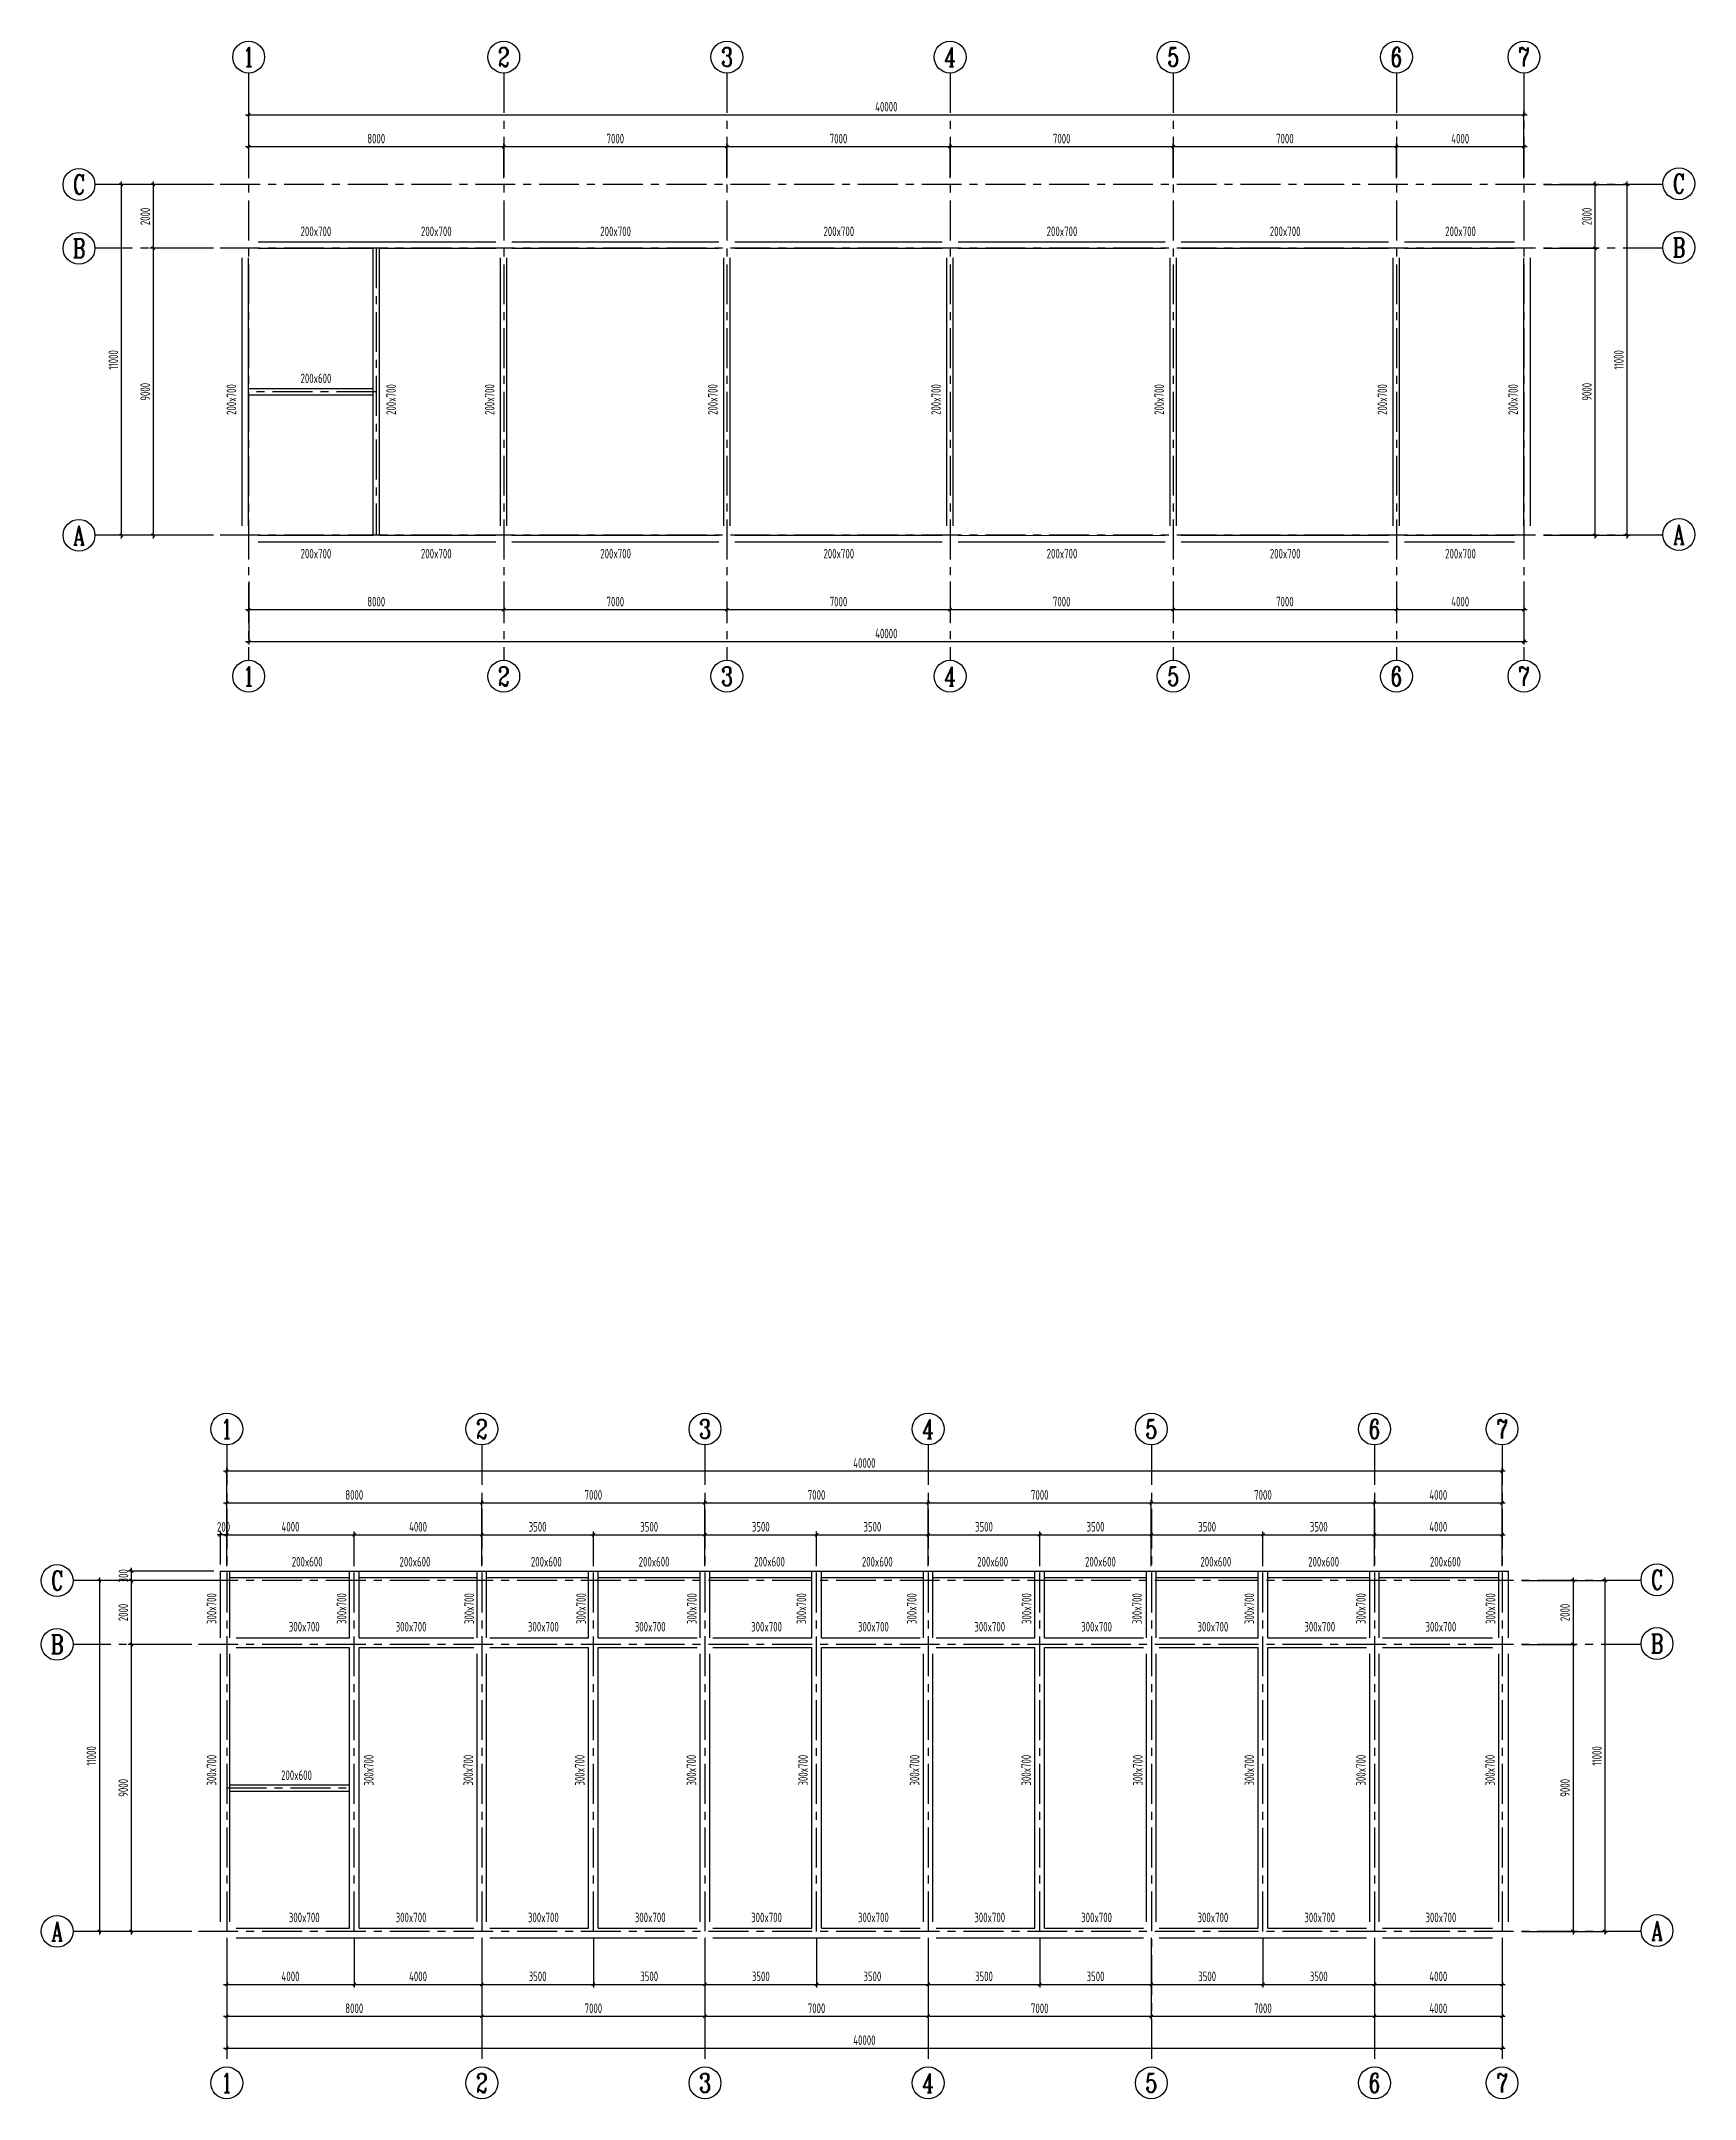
# Model space of a CAD drawing. Header units: millimetres. Extents: x -98450 to -46581, y -34693 to 29833.
import ezdxf
from ezdxf.enums import TextEntityAlignment as Align

# ---------------------------------------------------------------- set-up
doc = ezdxf.new("R2010")
doc.units = ezdxf.units.MM
doc.header["$LTSCALE"] = 1000
doc.header["$MEASUREMENT"] = 0
doc.linetypes.add('CENTER', pattern=[2, 1.25, -0.25, 0.25, -0.25])
doc.linetypes.add('DASHED', pattern=[0.75, 0.5, -0.25])
doc.layers.get('0').update_dxf_attribs({"linetype": 'CONTINUOUS'})
doc.layers.get('Defpoints').update_dxf_attribs({"linetype": 'CONTINUOUS'})
for name, color, linetype in [('AXIS', 253, 'CENTER'), ('AXIS_NUM', 7, 'CONTINUOUS'), ('BEAM', 4, 'DASHED'), ('DIM', 3, 'CONTINUOUS')]:
    doc.layers.add(name, color=color, linetype=linetype)
doc.layers.add('BEAM_TEXT', color=6, linetype='CONTINUOUS', lineweight=25)
doc.styles.add('TSSD_Axis', font='complex.shx', dxfattribs={"width": 0.7, "bigfont": 'hztxt.shx'})
doc.styles.add('TSSD_Dimension', font='tssdeng.shx', dxfattribs={"width": 0.7, "bigfont": 'hztxt.shx'})
doc.styles.add('TSSD_Label', font='tssdeng.shx', dxfattribs={"width": 0.7, "bigfont": 'hztxt.shx'})
doc.dimstyles.new('TSSD_100_100', dxfattribs={"dimtxt": 300, "dimasz": 100, "dimexe": 100, "dimexo": 200, "dimgap": 100, "dimtad": 1, "dimdec": 0, "dimzin": 0, "dimdsep": 46, "dimtxsty": 'TSSD_Dimension', "dimblk": 'ARCHTICK', "dimblk1": 'ARCHTICK', "dimblk2": 'ARCHTICK', "dimcen": 0, "dimdle": 100, "dimclrt": 7, "dimadec": 0, "dimazin": 0, "dimtfac": 1, "dimtdec": 0, "dimtix": 1, "dimtmove": 2, "dimatfit": 3, "dimfxl": 1, "dimtolj": 1, "dimtzin": 0, "dimarcsym": 0})

msp = doc.modelspace()

# ---------------------------------------------------------------- texts
at = {"layer": 'BEAM_TEXT', "style": 'TSSD_Label', "width": 0.7}
for s, p in [('200x700', (-89831.2, 23719.3)), ('200x700', (-86056.2, 23719.3)), ('200x700', (-80431.2, 23719.3)), ('200x700', (-73431.2, 23719.3)), ('200x700', (-66431.2, 23719.3)), ('200x700', (-59431.2, 23719.3)), ('200x700', (-53931.2, 23719.3)), ('200x600', (-89831.2, 19109.7)), ('200x700', (-89831.2, 13612.4)), ('200x700', (-86056.2, 13612.4)), ('200x700', (-80431.2, 13612.4)), ('200x700', (-73431.2, 13612.4)), ('200x700', (-66431.2, 13612.4)), ('200x700', (-59431.2, 13612.4)), ('200x700', (-53931.2, 13612.4)), ('200x600', (-90106.5, -18001)), ('200x600', (-86725.4, -18001)), ('200x600', (-82606, -18001)), ('200x600', (-79225, -18001)), ('200x600', (-75606, -18001)), ('200x600', (-72225, -18001)), ('200x600', (-68606, -18001)), ('200x600', (-65225, -18001)), ('200x600', (-61606, -18001)), ('200x600', (-58225, -18001)), ('200x600', (-54406.5, -18001)), ('300x700', (-90198.3, -20039)), ('300x700', (-86847.1, -20039)), ('300x700', (-82697.8, -20039)), ('300x700', (-79346.6, -20039)), ('300x700', (-75697.8, -20039)), ('300x700', (-72346.6, -20039)), ('300x700', (-68697.8, -20039)), ('300x700', (-65346.6, -20039)), ('300x700', (-61697.8, -20039)), ('300x700', (-58346.6, -20039)), ('300x700', (-54547.1, -20039)), ('200x600', (-90440.9, -24694.4)), ('300x700', (-90198.3, -29154.4)), ('300x700', (-86847.1, -29154.4)), ('300x700', (-82697.8, -29154.4)), ('300x700', (-79346.6, -29154.4)), ('300x700', (-75697.8, -29154.4)), ('300x700', (-72346.6, -29154.4)), ('300x700', (-68697.8, -29154.4)), ('300x700', (-65346.6, -29154.4)), ('300x700', (-61697.8, -29154.4)), ('300x700', (-58346.6, -29154.4)), ('300x700', (-54547.1, -29154.4))]:
    msp.add_text(s, height=300, dxfattribs=at).set_placement(p, align=Align.CENTER)
for p in [(-92332, 18113.7), (-87322.9, 18113.7), (-84232, 18113.7), (-77232, 18113.7), (-70232, 18113.7), (-63232, 18113.7), (-56232, 18113.7), (-52132, 18113.7)]:
    msp.add_text('200x700', height=300, rotation=90, dxfattribs=at).set_placement(p)
for p in [(-92954, -19320.1), (-88876.7, -19320.1), (-84875.2, -19320.1), (-81364.4, -19320.1), (-77890.3, -19320.1), (-74454.4, -19320.1), (-70991.5, -19320.1), (-67391.2, -19320.1), (-63928.3, -19320.1), (-60406.3, -19320.1), (-56904.8, -19320.1), (-52838.7, -19320.1), (-92954, -24386.3), (-88023.1, -24386.3), (-84904, -24386.3), (-81403.6, -24386.3), (-77904, -24386.3), (-74403.6, -24386.3), (-70904, -24386.3), (-67403.6, -24386.3), (-63904, -24386.3), (-60403.6, -24386.3), (-56904, -24386.3), (-52854, -24386.3)]:
    msp.add_text('300x700', height=300, rotation=90, dxfattribs=at).set_placement(p, align=Align.CENTER)

# ---------------------------------------------------------------- blocks, each defined once
blk = doc.blocks.new('ts_axno')
at = {"color": 0, "linetype": 'ByBlock', "lineweight": -2}
blk.add_circle((0, 0), 0.5, dxfattribs=at)
at = {"color": 0, "linetype": 'ByBlock', "lineweight": -2, "style": 'TSSD_Axis', "width": 0.7}
blk.add_attdef('A', text='', height=0.6, dxfattribs=at).set_placement((0, 0), align=Align.MIDDLE_CENTER)
blk = doc.blocks.new('_ArchTick')
at = {"color": 0, "linetype": 'ByBlock', "const_width": 0.4}
blk.add_lwpolyline([(-0.5, -0.5), (0.5, 0.5)], dxfattribs=at)
blk = doc.blocks.new('*D63')
at = {"layer": 'Defpoints', "color": 0, "transparency": 16777216}
for p in [(-92629, -32019), (-52629, -32019), (-52629, -33102)]:
    blk.add_point(p, dxfattribs=at)
at = {"layer": 'DIM', "color": 0, "lineweight": -2, "transparency": 16777216}
for p, q in [((-92629, -32219), (-92629, -33202)), ((-52629, -32219), (-52629, -33202)), ((-92729, -33102), (-52529, -33102))]:
    blk.add_line(p, q, dxfattribs=at)
at = {"layer": 'DIM', "color": 0, "lineweight": -2, "transparency": 16777216, "xscale": 100, "yscale": 100, "zscale": 100, "rotation": 180}
blk.add_blockref('_ArchTick', (-92629, -33102), dxfattribs=at)
at = {"layer": 'DIM', "color": 0, "lineweight": -2, "transparency": 16777216, "xscale": 100, "yscale": 100, "zscale": 100}
blk.add_blockref('_ArchTick', (-52629, -33102), dxfattribs=at)
at = {"layer": 'DIM', "color": 7, "transparency": 16777216, "insert": (-72629, -32852), "char_height": 300, "attachment_point": 5, "style": 'TSSD_Dimension'}
blk.add_mtext('\\A1;40000', dxfattribs=at)
blk = doc.blocks.new('*D64')
at = {"layer": 'Defpoints', "color": 0, "transparency": 16777216}
for p in [(-92629, -30687), (-84629, -30687), (-84629, -32102)]:
    blk.add_point(p, dxfattribs=at)
at = {"layer": 'DIM', "color": 0, "lineweight": -2, "transparency": 16777216}
for p, q in [((-92629, -30887), (-92629, -32202)), ((-84629, -30887), (-84629, -32202)), ((-92729, -32102), (-84529, -32102))]:
    blk.add_line(p, q, dxfattribs=at)
at = {"layer": 'DIM', "color": 0, "lineweight": -2, "transparency": 16777216, "xscale": 100, "yscale": 100, "zscale": 100, "rotation": 180}
blk.add_blockref('_ArchTick', (-92629, -32102), dxfattribs=at)
at = {"layer": 'DIM', "color": 0, "lineweight": -2, "transparency": 16777216, "xscale": 100, "yscale": 100, "zscale": 100}
blk.add_blockref('_ArchTick', (-84629, -32102), dxfattribs=at)
at = {"layer": 'DIM', "color": 7, "transparency": 16777216, "insert": (-88629, -31852), "char_height": 300, "attachment_point": 5, "style": 'TSSD_Dimension'}
blk.add_mtext('\\A1;8000', dxfattribs=at)
blk = doc.blocks.new('*D65')
at = {"layer": 'Defpoints', "color": 0, "transparency": 16777216}
for p in [(-84629, -30687), (-77629, -30687), (-77629, -32102)]:
    blk.add_point(p, dxfattribs=at)
at = {"layer": 'DIM', "color": 0, "lineweight": -2, "transparency": 16777216}
for p, q in [((-84629, -30887), (-84629, -32202)), ((-77629, -30887), (-77629, -32202)), ((-84729, -32102), (-77529, -32102))]:
    blk.add_line(p, q, dxfattribs=at)
at = {"layer": 'DIM', "color": 0, "lineweight": -2, "transparency": 16777216, "xscale": 100, "yscale": 100, "zscale": 100, "rotation": 180}
blk.add_blockref('_ArchTick', (-84629, -32102), dxfattribs=at)
at = {"layer": 'DIM', "color": 0, "lineweight": -2, "transparency": 16777216, "xscale": 100, "yscale": 100, "zscale": 100}
blk.add_blockref('_ArchTick', (-77629, -32102), dxfattribs=at)
at = {"layer": 'DIM', "color": 7, "transparency": 16777216, "insert": (-81129, -31852), "char_height": 300, "attachment_point": 5, "style": 'TSSD_Dimension'}
blk.add_mtext('\\A1;7000', dxfattribs=at)
blk = doc.blocks.new('*D53')
at = {"layer": 'Defpoints', "color": 0, "transparency": 16777216}
for p in [(-77629, -30687), (-70629, -30687), (-70629, -32102)]:
    blk.add_point(p, dxfattribs=at)
at = {"layer": 'DIM', "color": 0, "lineweight": -2, "transparency": 16777216}
for p, q in [((-77629, -30887), (-77629, -32202)), ((-70629, -30887), (-70629, -32202)), ((-77729, -32102), (-70529, -32102))]:
    blk.add_line(p, q, dxfattribs=at)
at = {"layer": 'DIM', "color": 0, "lineweight": -2, "transparency": 16777216, "xscale": 100, "yscale": 100, "zscale": 100, "rotation": 180}
blk.add_blockref('_ArchTick', (-77629, -32102), dxfattribs=at)
at = {"layer": 'DIM', "color": 0, "lineweight": -2, "transparency": 16777216, "xscale": 100, "yscale": 100, "zscale": 100}
blk.add_blockref('_ArchTick', (-70629, -32102), dxfattribs=at)
at = {"layer": 'DIM', "color": 7, "transparency": 16777216, "insert": (-74129, -31852), "char_height": 300, "attachment_point": 5, "style": 'TSSD_Dimension'}
blk.add_mtext('\\A1;7000', dxfattribs=at)
blk = doc.blocks.new('*D54')
at = {"layer": 'Defpoints', "color": 0, "transparency": 16777216}
for p in [(-70629, -30687), (-63629, -30687), (-63629, -32102)]:
    blk.add_point(p, dxfattribs=at)
at = {"layer": 'DIM', "color": 0, "lineweight": -2, "transparency": 16777216}
for p, q in [((-70629, -30887), (-70629, -32202)), ((-63629, -30887), (-63629, -32202)), ((-70729, -32102), (-63529, -32102))]:
    blk.add_line(p, q, dxfattribs=at)
at = {"layer": 'DIM', "color": 0, "lineweight": -2, "transparency": 16777216, "xscale": 100, "yscale": 100, "zscale": 100, "rotation": 180}
blk.add_blockref('_ArchTick', (-70629, -32102), dxfattribs=at)
at = {"layer": 'DIM', "color": 0, "lineweight": -2, "transparency": 16777216, "xscale": 100, "yscale": 100, "zscale": 100}
blk.add_blockref('_ArchTick', (-63629, -32102), dxfattribs=at)
at = {"layer": 'DIM', "color": 7, "transparency": 16777216, "insert": (-67129, -31852), "char_height": 300, "attachment_point": 5, "style": 'TSSD_Dimension'}
blk.add_mtext('\\A1;7000', dxfattribs=at)
blk = doc.blocks.new('*D55')
at = {"layer": 'Defpoints', "color": 0, "transparency": 16777216}
for p in [(-63629, -30687), (-56629, -30687), (-56629, -32102)]:
    blk.add_point(p, dxfattribs=at)
at = {"layer": 'DIM', "color": 0, "lineweight": -2, "transparency": 16777216}
for p, q in [((-63629, -30887), (-63629, -32202)), ((-56629, -30887), (-56629, -32202)), ((-63729, -32102), (-56529, -32102))]:
    blk.add_line(p, q, dxfattribs=at)
at = {"layer": 'DIM', "color": 0, "lineweight": -2, "transparency": 16777216, "xscale": 100, "yscale": 100, "zscale": 100, "rotation": 180}
blk.add_blockref('_ArchTick', (-63629, -32102), dxfattribs=at)
at = {"layer": 'DIM', "color": 0, "lineweight": -2, "transparency": 16777216, "xscale": 100, "yscale": 100, "zscale": 100}
blk.add_blockref('_ArchTick', (-56629, -32102), dxfattribs=at)
at = {"layer": 'DIM', "color": 7, "transparency": 16777216, "insert": (-60129, -31852), "char_height": 300, "attachment_point": 5, "style": 'TSSD_Dimension'}
blk.add_mtext('\\A1;7000', dxfattribs=at)
blk = doc.blocks.new('*D56')
at = {"layer": 'Defpoints', "color": 0, "transparency": 16777216}
for p in [(-56629, -30687), (-52629, -30687), (-52629, -32102)]:
    blk.add_point(p, dxfattribs=at)
at = {"layer": 'DIM', "color": 0, "lineweight": -2, "transparency": 16777216}
for p, q in [((-56629, -30887), (-56629, -32202)), ((-52629, -30887), (-52629, -32202)), ((-56729, -32102), (-52529, -32102))]:
    blk.add_line(p, q, dxfattribs=at)
at = {"layer": 'DIM', "color": 0, "lineweight": -2, "transparency": 16777216, "xscale": 100, "yscale": 100, "zscale": 100, "rotation": 180}
blk.add_blockref('_ArchTick', (-56629, -32102), dxfattribs=at)
at = {"layer": 'DIM', "color": 0, "lineweight": -2, "transparency": 16777216, "xscale": 100, "yscale": 100, "zscale": 100}
blk.add_blockref('_ArchTick', (-52629, -32102), dxfattribs=at)
at = {"layer": 'DIM', "color": 7, "transparency": 16777216, "insert": (-54629, -31852), "char_height": 300, "attachment_point": 5, "style": 'TSSD_Dimension'}
blk.add_mtext('\\A1;4000', dxfattribs=at)
blk = doc.blocks.new('*D57')
at = {"layer": 'Defpoints', "color": 0, "transparency": 16777216}
for p in [(-52629, -15004), (-92629, -16194), (-52629, -16194)]:
    blk.add_point(p, dxfattribs=at)
at = {"layer": 'DIM', "color": 0, "lineweight": -2, "transparency": 16777216}
for p, q in [((-92729, -15004), (-52529, -15004)), ((-92629, -15994), (-92629, -14904)), ((-52629, -15994), (-52629, -14904))]:
    blk.add_line(p, q, dxfattribs=at)
at = {"layer": 'DIM', "color": 0, "lineweight": -2, "transparency": 16777216, "xscale": 100, "yscale": 100, "zscale": 100, "rotation": 180}
blk.add_blockref('_ArchTick', (-92629, -15004), dxfattribs=at)
at = {"layer": 'DIM', "color": 0, "lineweight": -2, "transparency": 16777216, "xscale": 100, "yscale": 100, "zscale": 100}
blk.add_blockref('_ArchTick', (-52629, -15004), dxfattribs=at)
at = {"layer": 'DIM', "color": 7, "transparency": 16777216, "insert": (-72629, -14754), "char_height": 300, "attachment_point": 5, "style": 'TSSD_Dimension'}
blk.add_mtext('\\A1;40000', dxfattribs=at)
blk = doc.blocks.new('*D58')
at = {"layer": 'Defpoints', "color": 0, "transparency": 16777216}
for p in [(-84629, -16004), (-92629, -17194), (-84629, -17194)]:
    blk.add_point(p, dxfattribs=at)
at = {"layer": 'DIM', "color": 0, "lineweight": -2, "transparency": 16777216}
for p, q in [((-92729, -16004), (-84529, -16004)), ((-92629, -16994), (-92629, -15904)), ((-84629, -16994), (-84629, -15904))]:
    blk.add_line(p, q, dxfattribs=at)
at = {"layer": 'DIM', "color": 0, "lineweight": -2, "transparency": 16777216, "xscale": 100, "yscale": 100, "zscale": 100, "rotation": 180}
blk.add_blockref('_ArchTick', (-92629, -16004), dxfattribs=at)
at = {"layer": 'DIM', "color": 0, "lineweight": -2, "transparency": 16777216, "xscale": 100, "yscale": 100, "zscale": 100}
blk.add_blockref('_ArchTick', (-84629, -16004), dxfattribs=at)
at = {"layer": 'DIM', "color": 7, "transparency": 16777216, "insert": (-88629, -15754), "char_height": 300, "attachment_point": 5, "style": 'TSSD_Dimension'}
blk.add_mtext('\\A1;8000', dxfattribs=at)
blk = doc.blocks.new('*D59')
at = {"layer": 'Defpoints', "color": 0, "transparency": 16777216}
for p in [(-77629, -16004), (-84629, -17194), (-77629, -17194)]:
    blk.add_point(p, dxfattribs=at)
at = {"layer": 'DIM', "color": 0, "lineweight": -2, "transparency": 16777216}
for p, q in [((-84729, -16004), (-77529, -16004)), ((-84629, -16994), (-84629, -15904)), ((-77629, -16994), (-77629, -15904))]:
    blk.add_line(p, q, dxfattribs=at)
at = {"layer": 'DIM', "color": 0, "lineweight": -2, "transparency": 16777216, "xscale": 100, "yscale": 100, "zscale": 100, "rotation": 180}
blk.add_blockref('_ArchTick', (-84629, -16004), dxfattribs=at)
at = {"layer": 'DIM', "color": 0, "lineweight": -2, "transparency": 16777216, "xscale": 100, "yscale": 100, "zscale": 100}
blk.add_blockref('_ArchTick', (-77629, -16004), dxfattribs=at)
at = {"layer": 'DIM', "color": 7, "transparency": 16777216, "insert": (-81129, -15754), "char_height": 300, "attachment_point": 5, "style": 'TSSD_Dimension'}
blk.add_mtext('\\A1;7000', dxfattribs=at)
blk = doc.blocks.new('*D60')
at = {"layer": 'Defpoints', "color": 0, "transparency": 16777216}
for p in [(-70629, -16004), (-77629, -17194), (-70629, -17194)]:
    blk.add_point(p, dxfattribs=at)
at = {"layer": 'DIM', "color": 0, "lineweight": -2, "transparency": 16777216}
for p, q in [((-77729, -16004), (-70529, -16004)), ((-77629, -16994), (-77629, -15904)), ((-70629, -16994), (-70629, -15904))]:
    blk.add_line(p, q, dxfattribs=at)
at = {"layer": 'DIM', "color": 0, "lineweight": -2, "transparency": 16777216, "xscale": 100, "yscale": 100, "zscale": 100, "rotation": 180}
blk.add_blockref('_ArchTick', (-77629, -16004), dxfattribs=at)
at = {"layer": 'DIM', "color": 0, "lineweight": -2, "transparency": 16777216, "xscale": 100, "yscale": 100, "zscale": 100}
blk.add_blockref('_ArchTick', (-70629, -16004), dxfattribs=at)
at = {"layer": 'DIM', "color": 7, "transparency": 16777216, "insert": (-74129, -15754), "char_height": 300, "attachment_point": 5, "style": 'TSSD_Dimension'}
blk.add_mtext('\\A1;7000', dxfattribs=at)
blk = doc.blocks.new('*D61')
at = {"layer": 'Defpoints', "color": 0, "transparency": 16777216}
for p in [(-63629, -16004), (-70629, -17194), (-63629, -17194)]:
    blk.add_point(p, dxfattribs=at)
at = {"layer": 'DIM', "color": 0, "lineweight": -2, "transparency": 16777216}
for p, q in [((-70729, -16004), (-63529, -16004)), ((-70629, -16994), (-70629, -15904)), ((-63629, -16994), (-63629, -15904))]:
    blk.add_line(p, q, dxfattribs=at)
at = {"layer": 'DIM', "color": 0, "lineweight": -2, "transparency": 16777216, "xscale": 100, "yscale": 100, "zscale": 100, "rotation": 180}
blk.add_blockref('_ArchTick', (-70629, -16004), dxfattribs=at)
at = {"layer": 'DIM', "color": 0, "lineweight": -2, "transparency": 16777216, "xscale": 100, "yscale": 100, "zscale": 100}
blk.add_blockref('_ArchTick', (-63629, -16004), dxfattribs=at)
at = {"layer": 'DIM', "color": 7, "transparency": 16777216, "insert": (-67129, -15754), "char_height": 300, "attachment_point": 5, "style": 'TSSD_Dimension'}
blk.add_mtext('\\A1;7000', dxfattribs=at)
blk = doc.blocks.new('*D62')
at = {"layer": 'Defpoints', "color": 0, "transparency": 16777216}
for p in [(-56629, -16004), (-63629, -17194), (-56629, -17194)]:
    blk.add_point(p, dxfattribs=at)
at = {"layer": 'DIM', "color": 0, "lineweight": -2, "transparency": 16777216}
for p, q in [((-63729, -16004), (-56529, -16004)), ((-63629, -16994), (-63629, -15904)), ((-56629, -16994), (-56629, -15904))]:
    blk.add_line(p, q, dxfattribs=at)
at = {"layer": 'DIM', "color": 0, "lineweight": -2, "transparency": 16777216, "xscale": 100, "yscale": 100, "zscale": 100, "rotation": 180}
blk.add_blockref('_ArchTick', (-63629, -16004), dxfattribs=at)
at = {"layer": 'DIM', "color": 0, "lineweight": -2, "transparency": 16777216, "xscale": 100, "yscale": 100, "zscale": 100}
blk.add_blockref('_ArchTick', (-56629, -16004), dxfattribs=at)
at = {"layer": 'DIM', "color": 7, "transparency": 16777216, "insert": (-60129, -15754), "char_height": 300, "attachment_point": 5, "style": 'TSSD_Dimension'}
blk.add_mtext('\\A1;7000', dxfattribs=at)
blk = doc.blocks.new('*D24')
at = {"layer": 'Defpoints', "color": 0, "transparency": 16777216}
for p in [(-52629, -16004), (-56629, -17194), (-52629, -17194)]:
    blk.add_point(p, dxfattribs=at)
at = {"layer": 'DIM', "color": 0, "lineweight": -2, "transparency": 16777216}
for p, q in [((-56729, -16004), (-52529, -16004)), ((-56629, -16994), (-56629, -15904)), ((-52629, -16994), (-52629, -15904))]:
    blk.add_line(p, q, dxfattribs=at)
at = {"layer": 'DIM', "color": 0, "lineweight": -2, "transparency": 16777216, "xscale": 100, "yscale": 100, "zscale": 100, "rotation": 180}
blk.add_blockref('_ArchTick', (-56629, -16004), dxfattribs=at)
at = {"layer": 'DIM', "color": 0, "lineweight": -2, "transparency": 16777216, "xscale": 100, "yscale": 100, "zscale": 100}
blk.add_blockref('_ArchTick', (-52629, -16004), dxfattribs=at)
at = {"layer": 'DIM', "color": 7, "transparency": 16777216, "insert": (-54629, -15754), "char_height": 300, "attachment_point": 5, "style": 'TSSD_Dimension'}
blk.add_mtext('\\A1;4000', dxfattribs=at)
blk = doc.blocks.new('*D25')
at = {"layer": 'Defpoints', "color": 0, "transparency": 16777216}
for p in [(-51098, -18441), (-51098, -29441), (-49403, -29441)]:
    blk.add_point(p, dxfattribs=at)
at = {"layer": 'DIM', "color": 0, "lineweight": -2, "transparency": 16777216}
for p, q in [((-50898, -18441), (-49303, -18441)), ((-49403, -18341), (-49403, -29541)), ((-50898, -29441), (-49303, -29441))]:
    blk.add_line(p, q, dxfattribs=at)
at = {"layer": 'DIM', "color": 0, "lineweight": -2, "transparency": 16777216, "xscale": 100, "yscale": 100, "zscale": 100}
for p, rotation in [((-49403, -18441), 90), ((-49403, -29441), 270)]:
    blk.add_blockref('_ArchTick', p, dxfattribs=dict(at, rotation=rotation))
at = {"layer": 'DIM', "color": 7, "transparency": 16777216, "insert": (-49653, -23941), "char_height": 300, "attachment_point": 5, "rotation": 90, "style": 'TSSD_Dimension'}
blk.add_mtext('\\A1;11000', dxfattribs=at)
blk = doc.blocks.new('*D26')
at = {"layer": 'Defpoints', "color": 0, "transparency": 16777216}
for p in [(-52202, -18441), (-52202, -20441), (-50403, -20441)]:
    blk.add_point(p, dxfattribs=at)
at = {"layer": 'DIM', "color": 0, "lineweight": -2, "transparency": 16777216}
for p, q in [((-52002, -18441), (-50303, -18441)), ((-50403, -18341), (-50403, -20541)), ((-52002, -20441), (-50303, -20441))]:
    blk.add_line(p, q, dxfattribs=at)
at = {"layer": 'DIM', "color": 0, "lineweight": -2, "transparency": 16777216, "xscale": 100, "yscale": 100, "zscale": 100}
for p, rotation in [((-50403, -18441), 90), ((-50403, -20441), 270)]:
    blk.add_blockref('_ArchTick', p, dxfattribs=dict(at, rotation=rotation))
at = {"layer": 'DIM', "color": 7, "transparency": 16777216, "insert": (-50653, -19441), "char_height": 300, "attachment_point": 5, "rotation": 90, "style": 'TSSD_Dimension'}
blk.add_mtext('\\A1;2000', dxfattribs=at)
blk = doc.blocks.new('*D27')
at = {"layer": 'Defpoints', "color": 0, "transparency": 16777216}
for p in [(-52202, -20441), (-52202, -29441), (-50403, -29441)]:
    blk.add_point(p, dxfattribs=at)
at = {"layer": 'DIM', "color": 0, "lineweight": -2, "transparency": 16777216}
for p, q in [((-52002, -20441), (-50303, -20441)), ((-50403, -20341), (-50403, -29541)), ((-52002, -29441), (-50303, -29441))]:
    blk.add_line(p, q, dxfattribs=at)
at = {"layer": 'DIM', "color": 0, "lineweight": -2, "transparency": 16777216, "xscale": 100, "yscale": 100, "zscale": 100}
for p, rotation in [((-50403, -20441), 90), ((-50403, -29441), 270)]:
    blk.add_blockref('_ArchTick', p, dxfattribs=dict(at, rotation=rotation))
at = {"layer": 'DIM', "color": 7, "transparency": 16777216, "insert": (-50653, -24941), "char_height": 300, "attachment_point": 5, "rotation": 90, "style": 'TSSD_Dimension'}
blk.add_mtext('\\A1;9000', dxfattribs=at)
blk = doc.blocks.new('*D28')
at = {"layer": 'Defpoints', "color": 0, "transparency": 16777216}
for p in [(-94528, -18441), (-96625, -29441), (-94528, -29441)]:
    blk.add_point(p, dxfattribs=at)
at = {"layer": 'DIM', "color": 0, "lineweight": -2, "transparency": 16777216}
for p, q in [((-94728, -18441), (-96725, -18441)), ((-96625, -18341), (-96625, -29541)), ((-94728, -29441), (-96725, -29441))]:
    blk.add_line(p, q, dxfattribs=at)
at = {"layer": 'DIM', "color": 0, "lineweight": -2, "transparency": 16777216, "xscale": 100, "yscale": 100, "zscale": 100}
for p, rotation in [((-96625, -18441), 90), ((-96625, -29441), 270)]:
    blk.add_blockref('_ArchTick', p, dxfattribs=dict(at, rotation=rotation))
at = {"layer": 'DIM', "color": 7, "transparency": 16777216, "insert": (-96875, -23941), "char_height": 300, "attachment_point": 5, "rotation": 90, "style": 'TSSD_Dimension'}
blk.add_mtext('\\A1;11000', dxfattribs=at)
blk = doc.blocks.new('*D29')
at = {"layer": 'Defpoints', "color": 0, "transparency": 16777216}
for p in [(-93528, -18441), (-95625, -20441), (-93528, -20441)]:
    blk.add_point(p, dxfattribs=at)
at = {"layer": 'DIM', "color": 0, "lineweight": -2, "transparency": 16777216}
for p, q in [((-93728, -18441), (-95725, -18441)), ((-95625, -18341), (-95625, -20541)), ((-93728, -20441), (-95725, -20441))]:
    blk.add_line(p, q, dxfattribs=at)
at = {"layer": 'DIM', "color": 0, "lineweight": -2, "transparency": 16777216, "xscale": 100, "yscale": 100, "zscale": 100}
for p, rotation in [((-95625, -18441), 90), ((-95625, -20441), 270)]:
    blk.add_blockref('_ArchTick', p, dxfattribs=dict(at, rotation=rotation))
at = {"layer": 'DIM', "color": 7, "transparency": 16777216, "insert": (-95875, -19441), "char_height": 300, "attachment_point": 5, "rotation": 90, "style": 'TSSD_Dimension'}
blk.add_mtext('\\A1;2000', dxfattribs=at)
blk = doc.blocks.new('*D30')
at = {"layer": 'Defpoints', "color": 0, "transparency": 16777216}
for p in [(-93528, -20441), (-95625, -29441), (-93528, -29441)]:
    blk.add_point(p, dxfattribs=at)
at = {"layer": 'DIM', "color": 0, "lineweight": -2, "transparency": 16777216}
for p, q in [((-93728, -20441), (-95725, -20441)), ((-95625, -20341), (-95625, -29541)), ((-93728, -29441), (-95725, -29441))]:
    blk.add_line(p, q, dxfattribs=at)
at = {"layer": 'DIM', "color": 0, "lineweight": -2, "transparency": 16777216, "xscale": 100, "yscale": 100, "zscale": 100}
for p, rotation in [((-95625, -20441), 90), ((-95625, -29441), 270)]:
    blk.add_blockref('_ArchTick', p, dxfattribs=dict(at, rotation=rotation))
at = {"layer": 'DIM', "color": 7, "transparency": 16777216, "insert": (-95875, -24941), "char_height": 300, "attachment_point": 5, "rotation": 90, "style": 'TSSD_Dimension'}
blk.add_mtext('\\A1;9000', dxfattribs=at)
blk = doc.blocks.new('*D31')
at = {"layer": 'Defpoints', "color": 0, "transparency": 16777216}
for p in [(-52629, -17004), (-56629, -18194), (-52629, -18194)]:
    blk.add_point(p, dxfattribs=at)
at = {"layer": 'DIM', "color": 0, "lineweight": -2, "transparency": 16777216}
for p, q in [((-56729, -17004), (-52529, -17004)), ((-56629, -17994), (-56629, -16904)), ((-52629, -17994), (-52629, -16904))]:
    blk.add_line(p, q, dxfattribs=at)
at = {"layer": 'DIM', "color": 0, "lineweight": -2, "transparency": 16777216, "xscale": 100, "yscale": 100, "zscale": 100, "rotation": 180}
blk.add_blockref('_ArchTick', (-56629, -17004), dxfattribs=at)
at = {"layer": 'DIM', "color": 0, "lineweight": -2, "transparency": 16777216, "xscale": 100, "yscale": 100, "zscale": 100}
blk.add_blockref('_ArchTick', (-52629, -17004), dxfattribs=at)
at = {"layer": 'DIM', "color": 7, "transparency": 16777216, "insert": (-54629, -16754), "char_height": 300, "attachment_point": 5, "style": 'TSSD_Dimension'}
blk.add_mtext('\\A1;4000', dxfattribs=at)
blk = doc.blocks.new('*D32')
at = {"layer": 'Defpoints', "color": 0, "transparency": 16777216}
for p in [(-84629, -17004), (-88629, -18194), (-84629, -18194)]:
    blk.add_point(p, dxfattribs=at)
at = {"layer": 'DIM', "color": 0, "lineweight": -2, "transparency": 16777216}
for p, q in [((-88729, -17004), (-84529, -17004)), ((-88629, -17994), (-88629, -16904)), ((-84629, -17994), (-84629, -16904))]:
    blk.add_line(p, q, dxfattribs=at)
at = {"layer": 'DIM', "color": 0, "lineweight": -2, "transparency": 16777216, "xscale": 100, "yscale": 100, "zscale": 100, "rotation": 180}
blk.add_blockref('_ArchTick', (-88629, -17004), dxfattribs=at)
at = {"layer": 'DIM', "color": 0, "lineweight": -2, "transparency": 16777216, "xscale": 100, "yscale": 100, "zscale": 100}
blk.add_blockref('_ArchTick', (-84629, -17004), dxfattribs=at)
at = {"layer": 'DIM', "color": 7, "transparency": 16777216, "insert": (-86629, -16754), "char_height": 300, "attachment_point": 5, "style": 'TSSD_Dimension'}
blk.add_mtext('\\A1;4000', dxfattribs=at)
blk = doc.blocks.new('*D44')
at = {"layer": 'Defpoints', "color": 0, "transparency": 16777216}
for p in [(-88629, -17004), (-92629, -18194), (-88629, -18194)]:
    blk.add_point(p, dxfattribs=at)
at = {"layer": 'DIM', "color": 0, "lineweight": -2, "transparency": 16777216}
for p, q in [((-92729, -17004), (-88529, -17004)), ((-92629, -17994), (-92629, -16904)), ((-88629, -17994), (-88629, -16904))]:
    blk.add_line(p, q, dxfattribs=at)
at = {"layer": 'DIM', "color": 0, "lineweight": -2, "transparency": 16777216, "xscale": 100, "yscale": 100, "zscale": 100, "rotation": 180}
blk.add_blockref('_ArchTick', (-92629, -17004), dxfattribs=at)
at = {"layer": 'DIM', "color": 0, "lineweight": -2, "transparency": 16777216, "xscale": 100, "yscale": 100, "zscale": 100}
blk.add_blockref('_ArchTick', (-88629, -17004), dxfattribs=at)
at = {"layer": 'DIM', "color": 7, "transparency": 16777216, "insert": (-90629, -16754), "char_height": 300, "attachment_point": 5, "style": 'TSSD_Dimension'}
blk.add_mtext('\\A1;4000', dxfattribs=at)
blk = doc.blocks.new('*D45')
at = {"layer": 'Defpoints', "color": 0, "transparency": 16777216}
for p in [(-77629, -17004), (-81128, -18194), (-77629, -18194)]:
    blk.add_point(p, dxfattribs=at)
at = {"layer": 'DIM', "color": 0, "lineweight": -2, "transparency": 16777216}
for p, q in [((-81228, -17004), (-77529, -17004)), ((-81128, -17994), (-81128, -16904)), ((-77629, -17994), (-77629, -16904))]:
    blk.add_line(p, q, dxfattribs=at)
at = {"layer": 'DIM', "color": 0, "lineweight": -2, "transparency": 16777216, "xscale": 100, "yscale": 100, "zscale": 100, "rotation": 180}
blk.add_blockref('_ArchTick', (-81128, -17004), dxfattribs=at)
at = {"layer": 'DIM', "color": 0, "lineweight": -2, "transparency": 16777216, "xscale": 100, "yscale": 100, "zscale": 100}
blk.add_blockref('_ArchTick', (-77629, -17004), dxfattribs=at)
at = {"layer": 'DIM', "color": 7, "transparency": 16777216, "insert": (-79379, -16754), "char_height": 300, "attachment_point": 5, "style": 'TSSD_Dimension'}
blk.add_mtext('\\A1;3500', dxfattribs=at)
blk = doc.blocks.new('*D46')
at = {"layer": 'Defpoints', "color": 0, "transparency": 16777216}
for p in [(-81128, -17004), (-84629, -18194), (-81128, -18194)]:
    blk.add_point(p, dxfattribs=at)
at = {"layer": 'DIM', "color": 0, "lineweight": -2, "transparency": 16777216}
for p, q in [((-84729, -17004), (-81028, -17004)), ((-84629, -17994), (-84629, -16904)), ((-81128, -17994), (-81128, -16904))]:
    blk.add_line(p, q, dxfattribs=at)
at = {"layer": 'DIM', "color": 0, "lineweight": -2, "transparency": 16777216, "xscale": 100, "yscale": 100, "zscale": 100, "rotation": 180}
blk.add_blockref('_ArchTick', (-84629, -17004), dxfattribs=at)
at = {"layer": 'DIM', "color": 0, "lineweight": -2, "transparency": 16777216, "xscale": 100, "yscale": 100, "zscale": 100}
blk.add_blockref('_ArchTick', (-81128, -17004), dxfattribs=at)
at = {"layer": 'DIM', "color": 7, "transparency": 16777216, "insert": (-82879, -16754), "char_height": 300, "attachment_point": 5, "style": 'TSSD_Dimension'}
blk.add_mtext('\\A1;3500', dxfattribs=at)
blk = doc.blocks.new('*D47')
at = {"layer": 'Defpoints', "color": 0, "transparency": 16777216}
for p in [(-70629, -17004), (-74128, -18194), (-70629, -18194)]:
    blk.add_point(p, dxfattribs=at)
at = {"layer": 'DIM', "color": 0, "lineweight": -2, "transparency": 16777216}
for p, q in [((-74228, -17004), (-70529, -17004)), ((-74128, -17994), (-74128, -16904)), ((-70629, -17994), (-70629, -16904))]:
    blk.add_line(p, q, dxfattribs=at)
at = {"layer": 'DIM', "color": 0, "lineweight": -2, "transparency": 16777216, "xscale": 100, "yscale": 100, "zscale": 100, "rotation": 180}
blk.add_blockref('_ArchTick', (-74128, -17004), dxfattribs=at)
at = {"layer": 'DIM', "color": 0, "lineweight": -2, "transparency": 16777216, "xscale": 100, "yscale": 100, "zscale": 100}
blk.add_blockref('_ArchTick', (-70629, -17004), dxfattribs=at)
at = {"layer": 'DIM', "color": 7, "transparency": 16777216, "insert": (-72379, -16754), "char_height": 300, "attachment_point": 5, "style": 'TSSD_Dimension'}
blk.add_mtext('\\A1;3500', dxfattribs=at)
blk = doc.blocks.new('*D48')
at = {"layer": 'Defpoints', "color": 0, "transparency": 16777216}
for p in [(-74128, -17004), (-77629, -18194), (-74128, -18194)]:
    blk.add_point(p, dxfattribs=at)
at = {"layer": 'DIM', "color": 0, "lineweight": -2, "transparency": 16777216}
for p, q in [((-77729, -17004), (-74028, -17004)), ((-77629, -17994), (-77629, -16904)), ((-74128, -17994), (-74128, -16904))]:
    blk.add_line(p, q, dxfattribs=at)
at = {"layer": 'DIM', "color": 0, "lineweight": -2, "transparency": 16777216, "xscale": 100, "yscale": 100, "zscale": 100, "rotation": 180}
blk.add_blockref('_ArchTick', (-77629, -17004), dxfattribs=at)
at = {"layer": 'DIM', "color": 0, "lineweight": -2, "transparency": 16777216, "xscale": 100, "yscale": 100, "zscale": 100}
blk.add_blockref('_ArchTick', (-74128, -17004), dxfattribs=at)
at = {"layer": 'DIM', "color": 7, "transparency": 16777216, "insert": (-75879, -16754), "char_height": 300, "attachment_point": 5, "style": 'TSSD_Dimension'}
blk.add_mtext('\\A1;3500', dxfattribs=at)
blk = doc.blocks.new('*D49')
at = {"layer": 'Defpoints', "color": 0, "transparency": 16777216}
for p in [(-63629, -17004), (-67128, -18194), (-63629, -18194)]:
    blk.add_point(p, dxfattribs=at)
at = {"layer": 'DIM', "color": 0, "lineweight": -2, "transparency": 16777216}
for p, q in [((-67228, -17004), (-63529, -17004)), ((-67128, -17994), (-67128, -16904)), ((-63629, -17994), (-63629, -16904))]:
    blk.add_line(p, q, dxfattribs=at)
at = {"layer": 'DIM', "color": 0, "lineweight": -2, "transparency": 16777216, "xscale": 100, "yscale": 100, "zscale": 100, "rotation": 180}
blk.add_blockref('_ArchTick', (-67128, -17004), dxfattribs=at)
at = {"layer": 'DIM', "color": 0, "lineweight": -2, "transparency": 16777216, "xscale": 100, "yscale": 100, "zscale": 100}
blk.add_blockref('_ArchTick', (-63629, -17004), dxfattribs=at)
at = {"layer": 'DIM', "color": 7, "transparency": 16777216, "insert": (-65379, -16754), "char_height": 300, "attachment_point": 5, "style": 'TSSD_Dimension'}
blk.add_mtext('\\A1;3500', dxfattribs=at)
blk = doc.blocks.new('*D50')
at = {"layer": 'Defpoints', "color": 0, "transparency": 16777216}
for p in [(-67128, -17004), (-70629, -18194), (-67128, -18194)]:
    blk.add_point(p, dxfattribs=at)
at = {"layer": 'DIM', "color": 0, "lineweight": -2, "transparency": 16777216}
for p, q in [((-70729, -17004), (-67028, -17004)), ((-70629, -17994), (-70629, -16904)), ((-67128, -17994), (-67128, -16904))]:
    blk.add_line(p, q, dxfattribs=at)
at = {"layer": 'DIM', "color": 0, "lineweight": -2, "transparency": 16777216, "xscale": 100, "yscale": 100, "zscale": 100, "rotation": 180}
blk.add_blockref('_ArchTick', (-70629, -17004), dxfattribs=at)
at = {"layer": 'DIM', "color": 0, "lineweight": -2, "transparency": 16777216, "xscale": 100, "yscale": 100, "zscale": 100}
blk.add_blockref('_ArchTick', (-67128, -17004), dxfattribs=at)
at = {"layer": 'DIM', "color": 7, "transparency": 16777216, "insert": (-68879, -16754), "char_height": 300, "attachment_point": 5, "style": 'TSSD_Dimension'}
blk.add_mtext('\\A1;3500', dxfattribs=at)
blk = doc.blocks.new('*D51')
at = {"layer": 'Defpoints', "color": 0, "transparency": 16777216}
for p in [(-56629, -17004), (-60128, -18194), (-56629, -18194)]:
    blk.add_point(p, dxfattribs=at)
at = {"layer": 'DIM', "color": 0, "lineweight": -2, "transparency": 16777216}
for p, q in [((-60228, -17004), (-56529, -17004)), ((-60128, -17994), (-60128, -16904)), ((-56629, -17994), (-56629, -16904))]:
    blk.add_line(p, q, dxfattribs=at)
at = {"layer": 'DIM', "color": 0, "lineweight": -2, "transparency": 16777216, "xscale": 100, "yscale": 100, "zscale": 100, "rotation": 180}
blk.add_blockref('_ArchTick', (-60128, -17004), dxfattribs=at)
at = {"layer": 'DIM', "color": 0, "lineweight": -2, "transparency": 16777216, "xscale": 100, "yscale": 100, "zscale": 100}
blk.add_blockref('_ArchTick', (-56629, -17004), dxfattribs=at)
at = {"layer": 'DIM', "color": 7, "transparency": 16777216, "insert": (-58379, -16754), "char_height": 300, "attachment_point": 5, "style": 'TSSD_Dimension'}
blk.add_mtext('\\A1;3500', dxfattribs=at)
blk = doc.blocks.new('*D52')
at = {"layer": 'Defpoints', "color": 0, "transparency": 16777216}
for p in [(-60128, -17004), (-63629, -18194), (-60128, -18194)]:
    blk.add_point(p, dxfattribs=at)
at = {"layer": 'DIM', "color": 0, "lineweight": -2, "transparency": 16777216}
for p, q in [((-63729, -17004), (-60028, -17004)), ((-63629, -17994), (-63629, -16904)), ((-60128, -17994), (-60128, -16904))]:
    blk.add_line(p, q, dxfattribs=at)
at = {"layer": 'DIM', "color": 0, "lineweight": -2, "transparency": 16777216, "xscale": 100, "yscale": 100, "zscale": 100, "rotation": 180}
blk.add_blockref('_ArchTick', (-63629, -17004), dxfattribs=at)
at = {"layer": 'DIM', "color": 0, "lineweight": -2, "transparency": 16777216, "xscale": 100, "yscale": 100, "zscale": 100}
blk.add_blockref('_ArchTick', (-60128, -17004), dxfattribs=at)
at = {"layer": 'DIM', "color": 7, "transparency": 16777216, "insert": (-61879, -16754), "char_height": 300, "attachment_point": 5, "style": 'TSSD_Dimension'}
blk.add_mtext('\\A1;3500', dxfattribs=at)
blk = doc.blocks.new('*D35')
at = {"layer": 'Defpoints', "color": 0, "transparency": 16777216}
for p in [(-56629, -29441), (-52629, -29441), (-52629, -31102)]:
    blk.add_point(p, dxfattribs=at)
at = {"layer": 'DIM', "color": 0, "lineweight": -2, "transparency": 16777216}
for p, q in [((-56629, -29641), (-56629, -31202)), ((-52629, -29641), (-52629, -31202)), ((-56729, -31102), (-52529, -31102))]:
    blk.add_line(p, q, dxfattribs=at)
at = {"layer": 'DIM', "color": 0, "lineweight": -2, "transparency": 16777216, "xscale": 100, "yscale": 100, "zscale": 100, "rotation": 180}
blk.add_blockref('_ArchTick', (-56629, -31102), dxfattribs=at)
at = {"layer": 'DIM', "color": 0, "lineweight": -2, "transparency": 16777216, "xscale": 100, "yscale": 100, "zscale": 100}
blk.add_blockref('_ArchTick', (-52629, -31102), dxfattribs=at)
at = {"layer": 'DIM', "color": 7, "transparency": 16777216, "insert": (-54629, -30852), "char_height": 300, "attachment_point": 5, "style": 'TSSD_Dimension'}
blk.add_mtext('\\A1;4000', dxfattribs=at)
blk = doc.blocks.new('*D36')
at = {"layer": 'Defpoints', "color": 0, "transparency": 16777216}
for p in [(-88629, -29441), (-84629, -29441), (-84629, -31102)]:
    blk.add_point(p, dxfattribs=at)
at = {"layer": 'DIM', "color": 0, "lineweight": -2, "transparency": 16777216}
for p, q in [((-88629, -29641), (-88629, -31202)), ((-84629, -29641), (-84629, -31202)), ((-88729, -31102), (-84529, -31102))]:
    blk.add_line(p, q, dxfattribs=at)
at = {"layer": 'DIM', "color": 0, "lineweight": -2, "transparency": 16777216, "xscale": 100, "yscale": 100, "zscale": 100, "rotation": 180}
blk.add_blockref('_ArchTick', (-88629, -31102), dxfattribs=at)
at = {"layer": 'DIM', "color": 0, "lineweight": -2, "transparency": 16777216, "xscale": 100, "yscale": 100, "zscale": 100}
blk.add_blockref('_ArchTick', (-84629, -31102), dxfattribs=at)
at = {"layer": 'DIM', "color": 7, "transparency": 16777216, "insert": (-86629, -30852), "char_height": 300, "attachment_point": 5, "style": 'TSSD_Dimension'}
blk.add_mtext('\\A1;4000', dxfattribs=at)
blk = doc.blocks.new('*D37')
at = {"layer": 'Defpoints', "color": 0, "transparency": 16777216}
for p in [(-92629, -29441), (-88629, -29441), (-88629, -31102)]:
    blk.add_point(p, dxfattribs=at)
at = {"layer": 'DIM', "color": 0, "lineweight": -2, "transparency": 16777216}
for p, q in [((-92629, -29641), (-92629, -31202)), ((-88629, -29641), (-88629, -31202)), ((-92729, -31102), (-88529, -31102))]:
    blk.add_line(p, q, dxfattribs=at)
at = {"layer": 'DIM', "color": 0, "lineweight": -2, "transparency": 16777216, "xscale": 100, "yscale": 100, "zscale": 100, "rotation": 180}
blk.add_blockref('_ArchTick', (-92629, -31102), dxfattribs=at)
at = {"layer": 'DIM', "color": 0, "lineweight": -2, "transparency": 16777216, "xscale": 100, "yscale": 100, "zscale": 100}
blk.add_blockref('_ArchTick', (-88629, -31102), dxfattribs=at)
at = {"layer": 'DIM', "color": 7, "transparency": 16777216, "insert": (-90629, -30852), "char_height": 300, "attachment_point": 5, "style": 'TSSD_Dimension'}
blk.add_mtext('\\A1;4000', dxfattribs=at)
blk = doc.blocks.new('*D38')
at = {"layer": 'Defpoints', "color": 0, "transparency": 16777216}
for p in [(-60128, -29441), (-56629, -29441), (-56629, -31102)]:
    blk.add_point(p, dxfattribs=at)
at = {"layer": 'DIM', "color": 0, "lineweight": -2, "transparency": 16777216}
for p, q in [((-60128, -29641), (-60128, -31202)), ((-56629, -29641), (-56629, -31202)), ((-60228, -31102), (-56529, -31102))]:
    blk.add_line(p, q, dxfattribs=at)
at = {"layer": 'DIM', "color": 0, "lineweight": -2, "transparency": 16777216, "xscale": 100, "yscale": 100, "zscale": 100, "rotation": 180}
blk.add_blockref('_ArchTick', (-60128, -31102), dxfattribs=at)
at = {"layer": 'DIM', "color": 0, "lineweight": -2, "transparency": 16777216, "xscale": 100, "yscale": 100, "zscale": 100}
blk.add_blockref('_ArchTick', (-56629, -31102), dxfattribs=at)
at = {"layer": 'DIM', "color": 7, "transparency": 16777216, "insert": (-58379, -30852), "char_height": 300, "attachment_point": 5, "style": 'TSSD_Dimension'}
blk.add_mtext('\\A1;3500', dxfattribs=at)
blk = doc.blocks.new('*D39')
at = {"layer": 'Defpoints', "color": 0, "transparency": 16777216}
for p in [(-63629, -29441), (-60128, -29441), (-60128, -31102)]:
    blk.add_point(p, dxfattribs=at)
at = {"layer": 'DIM', "color": 0, "lineweight": -2, "transparency": 16777216}
for p, q in [((-63629, -29641), (-63629, -31202)), ((-60128, -29641), (-60128, -31202)), ((-63729, -31102), (-60028, -31102))]:
    blk.add_line(p, q, dxfattribs=at)
at = {"layer": 'DIM', "color": 0, "lineweight": -2, "transparency": 16777216, "xscale": 100, "yscale": 100, "zscale": 100, "rotation": 180}
blk.add_blockref('_ArchTick', (-63629, -31102), dxfattribs=at)
at = {"layer": 'DIM', "color": 0, "lineweight": -2, "transparency": 16777216, "xscale": 100, "yscale": 100, "zscale": 100}
blk.add_blockref('_ArchTick', (-60128, -31102), dxfattribs=at)
at = {"layer": 'DIM', "color": 7, "transparency": 16777216, "insert": (-61879, -30852), "char_height": 300, "attachment_point": 5, "style": 'TSSD_Dimension'}
blk.add_mtext('\\A1;3500', dxfattribs=at)
blk = doc.blocks.new('*D40')
at = {"layer": 'Defpoints', "color": 0, "transparency": 16777216}
for p in [(-70629, -29441), (-67128, -29441), (-67128, -31102)]:
    blk.add_point(p, dxfattribs=at)
at = {"layer": 'DIM', "color": 0, "lineweight": -2, "transparency": 16777216}
for p, q in [((-70629, -29641), (-70629, -31202)), ((-67128, -29641), (-67128, -31202)), ((-70729, -31102), (-67028, -31102))]:
    blk.add_line(p, q, dxfattribs=at)
at = {"layer": 'DIM', "color": 0, "lineweight": -2, "transparency": 16777216, "xscale": 100, "yscale": 100, "zscale": 100, "rotation": 180}
blk.add_blockref('_ArchTick', (-70629, -31102), dxfattribs=at)
at = {"layer": 'DIM', "color": 0, "lineweight": -2, "transparency": 16777216, "xscale": 100, "yscale": 100, "zscale": 100}
blk.add_blockref('_ArchTick', (-67128, -31102), dxfattribs=at)
at = {"layer": 'DIM', "color": 7, "transparency": 16777216, "insert": (-68879, -30852), "char_height": 300, "attachment_point": 5, "style": 'TSSD_Dimension'}
blk.add_mtext('\\A1;3500', dxfattribs=at)
blk = doc.blocks.new('*D41')
at = {"layer": 'Defpoints', "color": 0, "transparency": 16777216}
for p in [(-67128, -29441), (-63629, -29441), (-63629, -31102)]:
    blk.add_point(p, dxfattribs=at)
at = {"layer": 'DIM', "color": 0, "lineweight": -2, "transparency": 16777216}
for p, q in [((-67128, -29641), (-67128, -31202)), ((-63629, -29641), (-63629, -31202)), ((-67228, -31102), (-63529, -31102))]:
    blk.add_line(p, q, dxfattribs=at)
at = {"layer": 'DIM', "color": 0, "lineweight": -2, "transparency": 16777216, "xscale": 100, "yscale": 100, "zscale": 100, "rotation": 180}
blk.add_blockref('_ArchTick', (-67128, -31102), dxfattribs=at)
at = {"layer": 'DIM', "color": 0, "lineweight": -2, "transparency": 16777216, "xscale": 100, "yscale": 100, "zscale": 100}
blk.add_blockref('_ArchTick', (-63629, -31102), dxfattribs=at)
at = {"layer": 'DIM', "color": 7, "transparency": 16777216, "insert": (-65379, -30852), "char_height": 300, "attachment_point": 5, "style": 'TSSD_Dimension'}
blk.add_mtext('\\A1;3500', dxfattribs=at)
blk = doc.blocks.new('*D42')
at = {"layer": 'Defpoints', "color": 0, "transparency": 16777216}
for p in [(-77629, -29441), (-74128, -29441), (-74128, -31102)]:
    blk.add_point(p, dxfattribs=at)
at = {"layer": 'DIM', "color": 0, "lineweight": -2, "transparency": 16777216}
for p, q in [((-77629, -29641), (-77629, -31202)), ((-74128, -29641), (-74128, -31202)), ((-77729, -31102), (-74028, -31102))]:
    blk.add_line(p, q, dxfattribs=at)
at = {"layer": 'DIM', "color": 0, "lineweight": -2, "transparency": 16777216, "xscale": 100, "yscale": 100, "zscale": 100, "rotation": 180}
blk.add_blockref('_ArchTick', (-77629, -31102), dxfattribs=at)
at = {"layer": 'DIM', "color": 0, "lineweight": -2, "transparency": 16777216, "xscale": 100, "yscale": 100, "zscale": 100}
blk.add_blockref('_ArchTick', (-74128, -31102), dxfattribs=at)
at = {"layer": 'DIM', "color": 7, "transparency": 16777216, "insert": (-75879, -30852), "char_height": 300, "attachment_point": 5, "style": 'TSSD_Dimension'}
blk.add_mtext('\\A1;3500', dxfattribs=at)
blk = doc.blocks.new('*D43')
at = {"layer": 'Defpoints', "color": 0, "transparency": 16777216}
for p in [(-74128, -29441), (-70629, -29441), (-70629, -31102)]:
    blk.add_point(p, dxfattribs=at)
at = {"layer": 'DIM', "color": 0, "lineweight": -2, "transparency": 16777216}
for p, q in [((-74128, -29641), (-74128, -31202)), ((-70629, -29641), (-70629, -31202)), ((-74228, -31102), (-70529, -31102))]:
    blk.add_line(p, q, dxfattribs=at)
at = {"layer": 'DIM', "color": 0, "lineweight": -2, "transparency": 16777216, "xscale": 100, "yscale": 100, "zscale": 100, "rotation": 180}
blk.add_blockref('_ArchTick', (-74128, -31102), dxfattribs=at)
at = {"layer": 'DIM', "color": 0, "lineweight": -2, "transparency": 16777216, "xscale": 100, "yscale": 100, "zscale": 100}
blk.add_blockref('_ArchTick', (-70629, -31102), dxfattribs=at)
at = {"layer": 'DIM', "color": 7, "transparency": 16777216, "insert": (-72379, -30852), "char_height": 300, "attachment_point": 5, "style": 'TSSD_Dimension'}
blk.add_mtext('\\A1;3500', dxfattribs=at)
blk = doc.blocks.new('*D33')
at = {"layer": 'Defpoints', "color": 0, "transparency": 16777216}
for p in [(-81128, -29441), (-77629, -29441), (-77629, -31102)]:
    blk.add_point(p, dxfattribs=at)
at = {"layer": 'DIM', "color": 0, "lineweight": -2, "transparency": 16777216}
for p, q in [((-81128, -29641), (-81128, -31202)), ((-77629, -29641), (-77629, -31202)), ((-81228, -31102), (-77529, -31102))]:
    blk.add_line(p, q, dxfattribs=at)
at = {"layer": 'DIM', "color": 0, "lineweight": -2, "transparency": 16777216, "xscale": 100, "yscale": 100, "zscale": 100, "rotation": 180}
blk.add_blockref('_ArchTick', (-81128, -31102), dxfattribs=at)
at = {"layer": 'DIM', "color": 0, "lineweight": -2, "transparency": 16777216, "xscale": 100, "yscale": 100, "zscale": 100}
blk.add_blockref('_ArchTick', (-77629, -31102), dxfattribs=at)
at = {"layer": 'DIM', "color": 7, "transparency": 16777216, "insert": (-79379, -30852), "char_height": 300, "attachment_point": 5, "style": 'TSSD_Dimension'}
blk.add_mtext('\\A1;3500', dxfattribs=at)
blk = doc.blocks.new('*D34')
at = {"layer": 'Defpoints', "color": 0, "transparency": 16777216}
for p in [(-84629, -29441), (-81128, -29441), (-81128, -31102)]:
    blk.add_point(p, dxfattribs=at)
at = {"layer": 'DIM', "color": 0, "lineweight": -2, "transparency": 16777216}
for p, q in [((-84629, -29641), (-84629, -31202)), ((-81128, -29641), (-81128, -31202)), ((-84729, -31102), (-81028, -31102))]:
    blk.add_line(p, q, dxfattribs=at)
at = {"layer": 'DIM', "color": 0, "lineweight": -2, "transparency": 16777216, "xscale": 100, "yscale": 100, "zscale": 100, "rotation": 180}
blk.add_blockref('_ArchTick', (-84629, -31102), dxfattribs=at)
at = {"layer": 'DIM', "color": 0, "lineweight": -2, "transparency": 16777216, "xscale": 100, "yscale": 100, "zscale": 100}
blk.add_blockref('_ArchTick', (-81128, -31102), dxfattribs=at)
at = {"layer": 'DIM', "color": 7, "transparency": 16777216, "insert": (-82879, -30852), "char_height": 300, "attachment_point": 5, "style": 'TSSD_Dimension'}
blk.add_mtext('\\A1;3500', dxfattribs=at)
blk = doc.blocks.new('*D2')
at = {"layer": 'Defpoints', "color": 0, "transparency": 16777216}
for p in [(-95617, -18141), (-92829, -18141), (-92829, -18441)]:
    blk.add_point(p, dxfattribs=at)
at = {"layer": 'DIM', "color": 0, "lineweight": -2, "transparency": 16777216}
for p, q in [((-95617, -18141), (-95617, -18041)), ((-93029, -18141), (-95717, -18141)), ((-93029, -18441), (-95717, -18441)), ((-95617, -18441), (-95617, -18141)), ((-95617, -18441), (-95617, -18541))]:
    blk.add_line(p, q, dxfattribs=at)
at = {"layer": 'DIM', "color": 0, "lineweight": -2, "transparency": 16777216, "xscale": 100, "yscale": 100, "zscale": 100}
for p, rotation in [((-95617, -18141), 270), ((-95617, -18441), 90)]:
    blk.add_blockref('_ArchTick', p, dxfattribs=dict(at, rotation=rotation))
at = {"layer": 'DIM', "color": 7, "transparency": 16777216, "insert": (-95867, -18291), "char_height": 300, "attachment_point": 5, "rotation": 90, "style": 'TSSD_Dimension'}
blk.add_mtext('\\A1;300', dxfattribs=at)
blk = doc.blocks.new('*D3')
at = {"layer": 'Defpoints', "color": 0, "transparency": 16777216}
for p in [(-92829, -17007), (-92829, -18141), (-92629, -18141)]:
    blk.add_point(p, dxfattribs=at)
at = {"layer": 'DIM', "color": 0, "lineweight": -2, "transparency": 16777216}
for p, q in [((-92829, -17007), (-92929, -17007)), ((-92829, -17941), (-92829, -16907)), ((-92629, -17007), (-92829, -17007)), ((-92629, -17941), (-92629, -16907)), ((-92629, -17007), (-92529, -17007))]:
    blk.add_line(p, q, dxfattribs=at)
at = {"layer": 'DIM', "color": 0, "lineweight": -2, "transparency": 16777216, "xscale": 100, "yscale": 100, "zscale": 100}
blk.add_blockref('_ArchTick', (-92829, -17007), dxfattribs=at)
at = {"layer": 'DIM', "color": 0, "lineweight": -2, "transparency": 16777216, "xscale": 100, "yscale": 100, "zscale": 100, "rotation": 180}
blk.add_blockref('_ArchTick', (-92629, -17007), dxfattribs=at)
at = {"layer": 'DIM', "color": 7, "transparency": 16777216, "insert": (-92729, -16757), "char_height": 300, "attachment_point": 5, "style": 'TSSD_Dimension'}
blk.add_mtext('\\A1;200', dxfattribs=at)
blk = doc.blocks.new('*D14')
at = {"layer": 'Defpoints', "color": 0, "transparency": 16777216}
for p in [(-91941, 12091), (-51941, 12091), (-51941, 11008)]:
    blk.add_point(p, dxfattribs=at)
at = {"layer": 'DIM', "color": 0, "lineweight": -2, "transparency": 16777216}
for p, q in [((-91941, 11891), (-91941, 10908)), ((-51941, 11891), (-51941, 10908)), ((-92041, 11008), (-51841, 11008))]:
    blk.add_line(p, q, dxfattribs=at)
at = {"layer": 'DIM', "color": 0, "lineweight": -2, "transparency": 16777216, "xscale": 100, "yscale": 100, "zscale": 100, "rotation": 180}
blk.add_blockref('_ArchTick', (-91941, 11008), dxfattribs=at)
at = {"layer": 'DIM', "color": 0, "lineweight": -2, "transparency": 16777216, "xscale": 100, "yscale": 100, "zscale": 100}
blk.add_blockref('_ArchTick', (-51941, 11008), dxfattribs=at)
at = {"layer": 'DIM', "color": 7, "transparency": 16777216, "insert": (-71941, 11258), "char_height": 300, "attachment_point": 5, "style": 'TSSD_Dimension'}
blk.add_mtext('\\A1;40000', dxfattribs=at)
blk = doc.blocks.new('*D15')
at = {"layer": 'Defpoints', "color": 0, "transparency": 16777216}
for p in [(-91941, 13091), (-83941, 13091), (-83941, 12008)]:
    blk.add_point(p, dxfattribs=at)
at = {"layer": 'DIM', "color": 0, "lineweight": -2, "transparency": 16777216}
for p, q in [((-91941, 12891), (-91941, 11908)), ((-83941, 12891), (-83941, 11908)), ((-92041, 12008), (-83841, 12008))]:
    blk.add_line(p, q, dxfattribs=at)
at = {"layer": 'DIM', "color": 0, "lineweight": -2, "transparency": 16777216, "xscale": 100, "yscale": 100, "zscale": 100, "rotation": 180}
blk.add_blockref('_ArchTick', (-91941, 12008), dxfattribs=at)
at = {"layer": 'DIM', "color": 0, "lineweight": -2, "transparency": 16777216, "xscale": 100, "yscale": 100, "zscale": 100}
blk.add_blockref('_ArchTick', (-83941, 12008), dxfattribs=at)
at = {"layer": 'DIM', "color": 7, "transparency": 16777216, "insert": (-87941, 12258), "char_height": 300, "attachment_point": 5, "style": 'TSSD_Dimension'}
blk.add_mtext('\\A1;8000', dxfattribs=at)
blk = doc.blocks.new('*D16')
at = {"layer": 'Defpoints', "color": 0, "transparency": 16777216}
for p in [(-83941, 13091), (-76941, 13091), (-76941, 12008)]:
    blk.add_point(p, dxfattribs=at)
at = {"layer": 'DIM', "color": 0, "lineweight": -2, "transparency": 16777216}
for p, q in [((-83941, 12891), (-83941, 11908)), ((-76941, 12891), (-76941, 11908)), ((-84041, 12008), (-76841, 12008))]:
    blk.add_line(p, q, dxfattribs=at)
at = {"layer": 'DIM', "color": 0, "lineweight": -2, "transparency": 16777216, "xscale": 100, "yscale": 100, "zscale": 100, "rotation": 180}
blk.add_blockref('_ArchTick', (-83941, 12008), dxfattribs=at)
at = {"layer": 'DIM', "color": 0, "lineweight": -2, "transparency": 16777216, "xscale": 100, "yscale": 100, "zscale": 100}
blk.add_blockref('_ArchTick', (-76941, 12008), dxfattribs=at)
at = {"layer": 'DIM', "color": 7, "transparency": 16777216, "insert": (-80441, 12258), "char_height": 300, "attachment_point": 5, "style": 'TSSD_Dimension'}
blk.add_mtext('\\A1;7000', dxfattribs=at)
blk = doc.blocks.new('*D17')
at = {"layer": 'Defpoints', "color": 0, "transparency": 16777216}
for p in [(-76941, 13091), (-69941, 13091), (-69941, 12008)]:
    blk.add_point(p, dxfattribs=at)
at = {"layer": 'DIM', "color": 0, "lineweight": -2, "transparency": 16777216}
for p, q in [((-76941, 12891), (-76941, 11908)), ((-69941, 12891), (-69941, 11908)), ((-77041, 12008), (-69841, 12008))]:
    blk.add_line(p, q, dxfattribs=at)
at = {"layer": 'DIM', "color": 0, "lineweight": -2, "transparency": 16777216, "xscale": 100, "yscale": 100, "zscale": 100, "rotation": 180}
blk.add_blockref('_ArchTick', (-76941, 12008), dxfattribs=at)
at = {"layer": 'DIM', "color": 0, "lineweight": -2, "transparency": 16777216, "xscale": 100, "yscale": 100, "zscale": 100}
blk.add_blockref('_ArchTick', (-69941, 12008), dxfattribs=at)
at = {"layer": 'DIM', "color": 7, "transparency": 16777216, "insert": (-73441, 12258), "char_height": 300, "attachment_point": 5, "style": 'TSSD_Dimension'}
blk.add_mtext('\\A1;7000', dxfattribs=at)
blk = doc.blocks.new('*D18')
at = {"layer": 'Defpoints', "color": 0, "transparency": 16777216}
for p in [(-69941, 13091), (-62941, 13091), (-62941, 12008)]:
    blk.add_point(p, dxfattribs=at)
at = {"layer": 'DIM', "color": 0, "lineweight": -2, "transparency": 16777216}
for p, q in [((-69941, 12891), (-69941, 11908)), ((-62941, 12891), (-62941, 11908)), ((-70041, 12008), (-62841, 12008))]:
    blk.add_line(p, q, dxfattribs=at)
at = {"layer": 'DIM', "color": 0, "lineweight": -2, "transparency": 16777216, "xscale": 100, "yscale": 100, "zscale": 100, "rotation": 180}
blk.add_blockref('_ArchTick', (-69941, 12008), dxfattribs=at)
at = {"layer": 'DIM', "color": 0, "lineweight": -2, "transparency": 16777216, "xscale": 100, "yscale": 100, "zscale": 100}
blk.add_blockref('_ArchTick', (-62941, 12008), dxfattribs=at)
at = {"layer": 'DIM', "color": 7, "transparency": 16777216, "insert": (-66441, 12258), "char_height": 300, "attachment_point": 5, "style": 'TSSD_Dimension'}
blk.add_mtext('\\A1;7000', dxfattribs=at)
blk = doc.blocks.new('*D19')
at = {"layer": 'Defpoints', "color": 0, "transparency": 16777216}
for p in [(-62941, 13091), (-55941, 13091), (-55941, 12008)]:
    blk.add_point(p, dxfattribs=at)
at = {"layer": 'DIM', "color": 0, "lineweight": -2, "transparency": 16777216}
for p, q in [((-62941, 12891), (-62941, 11908)), ((-55941, 12891), (-55941, 11908)), ((-63041, 12008), (-55841, 12008))]:
    blk.add_line(p, q, dxfattribs=at)
at = {"layer": 'DIM', "color": 0, "lineweight": -2, "transparency": 16777216, "xscale": 100, "yscale": 100, "zscale": 100, "rotation": 180}
blk.add_blockref('_ArchTick', (-62941, 12008), dxfattribs=at)
at = {"layer": 'DIM', "color": 0, "lineweight": -2, "transparency": 16777216, "xscale": 100, "yscale": 100, "zscale": 100}
blk.add_blockref('_ArchTick', (-55941, 12008), dxfattribs=at)
at = {"layer": 'DIM', "color": 7, "transparency": 16777216, "insert": (-59441, 12258), "char_height": 300, "attachment_point": 5, "style": 'TSSD_Dimension'}
blk.add_mtext('\\A1;7000', dxfattribs=at)
blk = doc.blocks.new('*D20')
at = {"layer": 'Defpoints', "color": 0, "transparency": 16777216}
for p in [(-55941, 13091), (-51941, 13091), (-51941, 12008)]:
    blk.add_point(p, dxfattribs=at)
at = {"layer": 'DIM', "color": 0, "lineweight": -2, "transparency": 16777216}
for p, q in [((-55941, 12891), (-55941, 11908)), ((-51941, 12891), (-51941, 11908)), ((-56041, 12008), (-51841, 12008))]:
    blk.add_line(p, q, dxfattribs=at)
at = {"layer": 'DIM', "color": 0, "lineweight": -2, "transparency": 16777216, "xscale": 100, "yscale": 100, "zscale": 100, "rotation": 180}
blk.add_blockref('_ArchTick', (-55941, 12008), dxfattribs=at)
at = {"layer": 'DIM', "color": 0, "lineweight": -2, "transparency": 16777216, "xscale": 100, "yscale": 100, "zscale": 100}
blk.add_blockref('_ArchTick', (-51941, 12008), dxfattribs=at)
at = {"layer": 'DIM', "color": 7, "transparency": 16777216, "insert": (-53941, 12258), "char_height": 300, "attachment_point": 5, "style": 'TSSD_Dimension'}
blk.add_mtext('\\A1;4000', dxfattribs=at)
blk = doc.blocks.new('*D21')
at = {"layer": 'Defpoints', "color": 0, "transparency": 16777216}
for p in [(-51941, 27527), (-91941, 26337), (-51941, 26337)]:
    blk.add_point(p, dxfattribs=at)
at = {"layer": 'DIM', "color": 0, "lineweight": -2, "transparency": 16777216}
for p, q in [((-92041, 27527), (-51841, 27527)), ((-91941, 26537), (-91941, 27627)), ((-51941, 26537), (-51941, 27627))]:
    blk.add_line(p, q, dxfattribs=at)
at = {"layer": 'DIM', "color": 0, "lineweight": -2, "transparency": 16777216, "xscale": 100, "yscale": 100, "zscale": 100, "rotation": 180}
blk.add_blockref('_ArchTick', (-91941, 27527), dxfattribs=at)
at = {"layer": 'DIM', "color": 0, "lineweight": -2, "transparency": 16777216, "xscale": 100, "yscale": 100, "zscale": 100}
blk.add_blockref('_ArchTick', (-51941, 27527), dxfattribs=at)
at = {"layer": 'DIM', "color": 7, "transparency": 16777216, "insert": (-71941, 27777), "char_height": 300, "attachment_point": 5, "style": 'TSSD_Dimension'}
blk.add_mtext('\\A1;40000', dxfattribs=at)
blk = doc.blocks.new('*D22')
at = {"layer": 'Defpoints', "color": 0, "transparency": 16777216}
for p in [(-83941, 26527), (-91941, 25337), (-83941, 25337)]:
    blk.add_point(p, dxfattribs=at)
at = {"layer": 'DIM', "color": 0, "lineweight": -2, "transparency": 16777216}
for p, q in [((-92041, 26527), (-83841, 26527)), ((-91941, 25537), (-91941, 26627)), ((-83941, 25537), (-83941, 26627))]:
    blk.add_line(p, q, dxfattribs=at)
at = {"layer": 'DIM', "color": 0, "lineweight": -2, "transparency": 16777216, "xscale": 100, "yscale": 100, "zscale": 100, "rotation": 180}
blk.add_blockref('_ArchTick', (-91941, 26527), dxfattribs=at)
at = {"layer": 'DIM', "color": 0, "lineweight": -2, "transparency": 16777216, "xscale": 100, "yscale": 100, "zscale": 100}
blk.add_blockref('_ArchTick', (-83941, 26527), dxfattribs=at)
at = {"layer": 'DIM', "color": 7, "transparency": 16777216, "insert": (-87941, 26777), "char_height": 300, "attachment_point": 5, "style": 'TSSD_Dimension'}
blk.add_mtext('\\A1;8000', dxfattribs=at)
blk = doc.blocks.new('*D23')
at = {"layer": 'Defpoints', "color": 0, "transparency": 16777216}
for p in [(-76941, 26527), (-83941, 25337), (-76941, 25337)]:
    blk.add_point(p, dxfattribs=at)
at = {"layer": 'DIM', "color": 0, "lineweight": -2, "transparency": 16777216}
for p, q in [((-84041, 26527), (-76841, 26527)), ((-83941, 25537), (-83941, 26627)), ((-76941, 25537), (-76941, 26627))]:
    blk.add_line(p, q, dxfattribs=at)
at = {"layer": 'DIM', "color": 0, "lineweight": -2, "transparency": 16777216, "xscale": 100, "yscale": 100, "zscale": 100, "rotation": 180}
blk.add_blockref('_ArchTick', (-83941, 26527), dxfattribs=at)
at = {"layer": 'DIM', "color": 0, "lineweight": -2, "transparency": 16777216, "xscale": 100, "yscale": 100, "zscale": 100}
blk.add_blockref('_ArchTick', (-76941, 26527), dxfattribs=at)
at = {"layer": 'DIM', "color": 7, "transparency": 16777216, "insert": (-80441, 26777), "char_height": 300, "attachment_point": 5, "style": 'TSSD_Dimension'}
blk.add_mtext('\\A1;7000', dxfattribs=at)
blk = doc.blocks.new('*D5')
at = {"layer": 'Defpoints', "color": 0, "transparency": 16777216}
for p in [(-69941, 26527), (-76941, 25337), (-69941, 25337)]:
    blk.add_point(p, dxfattribs=at)
at = {"layer": 'DIM', "color": 0, "lineweight": -2, "transparency": 16777216}
for p, q in [((-77041, 26527), (-69841, 26527)), ((-76941, 25537), (-76941, 26627)), ((-69941, 25537), (-69941, 26627))]:
    blk.add_line(p, q, dxfattribs=at)
at = {"layer": 'DIM', "color": 0, "lineweight": -2, "transparency": 16777216, "xscale": 100, "yscale": 100, "zscale": 100, "rotation": 180}
blk.add_blockref('_ArchTick', (-76941, 26527), dxfattribs=at)
at = {"layer": 'DIM', "color": 0, "lineweight": -2, "transparency": 16777216, "xscale": 100, "yscale": 100, "zscale": 100}
blk.add_blockref('_ArchTick', (-69941, 26527), dxfattribs=at)
at = {"layer": 'DIM', "color": 7, "transparency": 16777216, "insert": (-73441, 26777), "char_height": 300, "attachment_point": 5, "style": 'TSSD_Dimension'}
blk.add_mtext('\\A1;7000', dxfattribs=at)
blk = doc.blocks.new('*D6')
at = {"layer": 'Defpoints', "color": 0, "transparency": 16777216}
for p in [(-62941, 26527), (-69941, 25337), (-62941, 25337)]:
    blk.add_point(p, dxfattribs=at)
at = {"layer": 'DIM', "color": 0, "lineweight": -2, "transparency": 16777216}
for p, q in [((-70041, 26527), (-62841, 26527)), ((-69941, 25537), (-69941, 26627)), ((-62941, 25537), (-62941, 26627))]:
    blk.add_line(p, q, dxfattribs=at)
at = {"layer": 'DIM', "color": 0, "lineweight": -2, "transparency": 16777216, "xscale": 100, "yscale": 100, "zscale": 100, "rotation": 180}
blk.add_blockref('_ArchTick', (-69941, 26527), dxfattribs=at)
at = {"layer": 'DIM', "color": 0, "lineweight": -2, "transparency": 16777216, "xscale": 100, "yscale": 100, "zscale": 100}
blk.add_blockref('_ArchTick', (-62941, 26527), dxfattribs=at)
at = {"layer": 'DIM', "color": 7, "transparency": 16777216, "insert": (-66441, 26777), "char_height": 300, "attachment_point": 5, "style": 'TSSD_Dimension'}
blk.add_mtext('\\A1;7000', dxfattribs=at)
blk = doc.blocks.new('*D7')
at = {"layer": 'Defpoints', "color": 0, "transparency": 16777216}
for p in [(-55941, 26527), (-62941, 25337), (-55941, 25337)]:
    blk.add_point(p, dxfattribs=at)
at = {"layer": 'DIM', "color": 0, "lineweight": -2, "transparency": 16777216}
for p, q in [((-63041, 26527), (-55841, 26527)), ((-62941, 25537), (-62941, 26627)), ((-55941, 25537), (-55941, 26627))]:
    blk.add_line(p, q, dxfattribs=at)
at = {"layer": 'DIM', "color": 0, "lineweight": -2, "transparency": 16777216, "xscale": 100, "yscale": 100, "zscale": 100, "rotation": 180}
blk.add_blockref('_ArchTick', (-62941, 26527), dxfattribs=at)
at = {"layer": 'DIM', "color": 0, "lineweight": -2, "transparency": 16777216, "xscale": 100, "yscale": 100, "zscale": 100}
blk.add_blockref('_ArchTick', (-55941, 26527), dxfattribs=at)
at = {"layer": 'DIM', "color": 7, "transparency": 16777216, "insert": (-59441, 26777), "char_height": 300, "attachment_point": 5, "style": 'TSSD_Dimension'}
blk.add_mtext('\\A1;7000', dxfattribs=at)
blk = doc.blocks.new('*D8')
at = {"layer": 'Defpoints', "color": 0, "transparency": 16777216}
for p in [(-51941, 26527), (-55941, 25337), (-51941, 25337)]:
    blk.add_point(p, dxfattribs=at)
at = {"layer": 'DIM', "color": 0, "lineweight": -2, "transparency": 16777216}
for p, q in [((-56041, 26527), (-51841, 26527)), ((-55941, 25537), (-55941, 26627)), ((-51941, 25537), (-51941, 26627))]:
    blk.add_line(p, q, dxfattribs=at)
at = {"layer": 'DIM', "color": 0, "lineweight": -2, "transparency": 16777216, "xscale": 100, "yscale": 100, "zscale": 100, "rotation": 180}
blk.add_blockref('_ArchTick', (-55941, 26527), dxfattribs=at)
at = {"layer": 'DIM', "color": 0, "lineweight": -2, "transparency": 16777216, "xscale": 100, "yscale": 100, "zscale": 100}
blk.add_blockref('_ArchTick', (-51941, 26527), dxfattribs=at)
at = {"layer": 'DIM', "color": 7, "transparency": 16777216, "insert": (-53941, 26777), "char_height": 300, "attachment_point": 5, "style": 'TSSD_Dimension'}
blk.add_mtext('\\A1;4000', dxfattribs=at)
blk = doc.blocks.new('*D9')
at = {"layer": 'Defpoints', "color": 0, "transparency": 16777216}
for p in [(-50411, 25337), (-50411, 14337), (-48716, 14337)]:
    blk.add_point(p, dxfattribs=at)
at = {"layer": 'DIM', "color": 0, "lineweight": -2, "transparency": 16777216}
for p, q in [((-50211, 25337), (-48616, 25337)), ((-48716, 25437), (-48716, 14237)), ((-50211, 14337), (-48616, 14337))]:
    blk.add_line(p, q, dxfattribs=at)
at = {"layer": 'DIM', "color": 0, "lineweight": -2, "transparency": 16777216, "xscale": 100, "yscale": 100, "zscale": 100}
for p, rotation in [((-48716, 25337), 90), ((-48716, 14337), 270)]:
    blk.add_blockref('_ArchTick', p, dxfattribs=dict(at, rotation=rotation))
at = {"layer": 'DIM', "color": 7, "transparency": 16777216, "insert": (-48966, 19837), "char_height": 300, "attachment_point": 5, "rotation": 90, "style": 'TSSD_Dimension'}
blk.add_mtext('\\A1;11000', dxfattribs=at)
blk = doc.blocks.new('*D10')
at = {"layer": 'Defpoints', "color": 0, "transparency": 16777216}
for p in [(-51515, 25337), (-51515, 23337), (-49716, 23337)]:
    blk.add_point(p, dxfattribs=at)
at = {"layer": 'DIM', "color": 0, "lineweight": -2, "transparency": 16777216}
for p, q in [((-51315, 25337), (-49616, 25337)), ((-49716, 25437), (-49716, 23237)), ((-51315, 23337), (-49616, 23337))]:
    blk.add_line(p, q, dxfattribs=at)
at = {"layer": 'DIM', "color": 0, "lineweight": -2, "transparency": 16777216, "xscale": 100, "yscale": 100, "zscale": 100}
for p, rotation in [((-49716, 25337), 90), ((-49716, 23337), 270)]:
    blk.add_blockref('_ArchTick', p, dxfattribs=dict(at, rotation=rotation))
at = {"layer": 'DIM', "color": 7, "transparency": 16777216, "insert": (-49966, 24337), "char_height": 300, "attachment_point": 5, "rotation": 90, "style": 'TSSD_Dimension'}
blk.add_mtext('\\A1;2000', dxfattribs=at)
blk = doc.blocks.new('*D11')
at = {"layer": 'Defpoints', "color": 0, "transparency": 16777216}
for p in [(-51515, 23337), (-51515, 14337), (-49716, 14337)]:
    blk.add_point(p, dxfattribs=at)
at = {"layer": 'DIM', "color": 0, "lineweight": -2, "transparency": 16777216}
for p, q in [((-51315, 23337), (-49616, 23337)), ((-49716, 23437), (-49716, 14237)), ((-51315, 14337), (-49616, 14337))]:
    blk.add_line(p, q, dxfattribs=at)
at = {"layer": 'DIM', "color": 0, "lineweight": -2, "transparency": 16777216, "xscale": 100, "yscale": 100, "zscale": 100}
for p, rotation in [((-49716, 23337), 90), ((-49716, 14337), 270)]:
    blk.add_blockref('_ArchTick', p, dxfattribs=dict(at, rotation=rotation))
at = {"layer": 'DIM', "color": 7, "transparency": 16777216, "insert": (-49966, 18837), "char_height": 300, "attachment_point": 5, "rotation": 90, "style": 'TSSD_Dimension'}
blk.add_mtext('\\A1;9000', dxfattribs=at)
blk = doc.blocks.new('*D12')
at = {"layer": 'Defpoints', "color": 0, "transparency": 16777216}
for p in [(-93840, 25337), (-95937, 14337), (-93840, 14337)]:
    blk.add_point(p, dxfattribs=at)
at = {"layer": 'DIM', "color": 0, "lineweight": -2, "transparency": 16777216}
for p, q in [((-94040, 25337), (-96037, 25337)), ((-95937, 25437), (-95937, 14237)), ((-94040, 14337), (-96037, 14337))]:
    blk.add_line(p, q, dxfattribs=at)
at = {"layer": 'DIM', "color": 0, "lineweight": -2, "transparency": 16777216, "xscale": 100, "yscale": 100, "zscale": 100}
for p, rotation in [((-95937, 25337), 90), ((-95937, 14337), 270)]:
    blk.add_blockref('_ArchTick', p, dxfattribs=dict(at, rotation=rotation))
at = {"layer": 'DIM', "color": 7, "transparency": 16777216, "insert": (-96187, 19837), "char_height": 300, "attachment_point": 5, "rotation": 90, "style": 'TSSD_Dimension'}
blk.add_mtext('\\A1;11000', dxfattribs=at)
blk = doc.blocks.new('*D13')
at = {"layer": 'Defpoints', "color": 0, "transparency": 16777216}
for p in [(-92840, 25337), (-94937, 23337), (-92840, 23337)]:
    blk.add_point(p, dxfattribs=at)
at = {"layer": 'DIM', "color": 0, "lineweight": -2, "transparency": 16777216}
for p, q in [((-93040, 25337), (-95037, 25337)), ((-94937, 25437), (-94937, 23237)), ((-93040, 23337), (-95037, 23337))]:
    blk.add_line(p, q, dxfattribs=at)
at = {"layer": 'DIM', "color": 0, "lineweight": -2, "transparency": 16777216, "xscale": 100, "yscale": 100, "zscale": 100}
for p, rotation in [((-94937, 25337), 90), ((-94937, 23337), 270)]:
    blk.add_blockref('_ArchTick', p, dxfattribs=dict(at, rotation=rotation))
at = {"layer": 'DIM', "color": 7, "transparency": 16777216, "insert": (-95187, 24337), "char_height": 300, "attachment_point": 5, "rotation": 90, "style": 'TSSD_Dimension'}
blk.add_mtext('\\A1;2000', dxfattribs=at)
blk = doc.blocks.new('*D4')
at = {"layer": 'Defpoints', "color": 0, "transparency": 16777216}
for p in [(-92840, 23337), (-94937, 14337), (-92840, 14337)]:
    blk.add_point(p, dxfattribs=at)
at = {"layer": 'DIM', "color": 0, "lineweight": -2, "transparency": 16777216}
for p, q in [((-93040, 23337), (-95037, 23337)), ((-94937, 23437), (-94937, 14237)), ((-93040, 14337), (-95037, 14337))]:
    blk.add_line(p, q, dxfattribs=at)
at = {"layer": 'DIM', "color": 0, "lineweight": -2, "transparency": 16777216, "xscale": 100, "yscale": 100, "zscale": 100}
for p, rotation in [((-94937, 23337), 90), ((-94937, 14337), 270)]:
    blk.add_blockref('_ArchTick', p, dxfattribs=dict(at, rotation=rotation))
at = {"layer": 'DIM', "color": 7, "transparency": 16777216, "insert": (-95187, 18837), "char_height": 300, "attachment_point": 5, "rotation": 90, "style": 'TSSD_Dimension'}
blk.add_mtext('\\A1;9000', dxfattribs=at)

# ---------------------------------------------------------------- dimensions: what is measured, and where the dimension line sits
at = {"layer": 'DIM'}
for base, p1, p2, picture, middle in [((-51941.4, 27527.3), (-91941.4, 26337.4), (-51941.4, 26337.4), '*D21', (-71941.4, 27777.3)), ((-83941.4, 26527.3), (-91941.4, 25337.4), (-83941.4, 25337.4), '*D22', (-87941.4, 26777.3)), ((-76941.4, 26527.3), (-83941.4, 25337.4), (-76941.4, 25337.4), '*D23', (-80441.4, 26777.3)), ((-69941.4, 26527.3), (-76941.4, 25337.4), (-69941.4, 25337.4), '*D5', (-73441.4, 26777.3)), ((-62941.4, 26527.3), (-69941.4, 25337.4), (-62941.4, 25337.4), '*D6', (-66441.4, 26777.3)), ((-55941.4, 26527.3), (-62941.4, 25337.4), (-55941.4, 25337.4), '*D7', (-59441.4, 26777.3)), ((-51941.4, 26527.3), (-55941.4, 25337.4), (-51941.4, 25337.4), '*D8', (-53941.4, 26777.3)), ((-83941.4, 12008.1), (-91941.4, 13091.5), (-83941.4, 13091.5), '*D15', (-87941.4, 12258.1)), ((-76941.4, 12008.1), (-83941.4, 13091.5), (-76941.4, 13091.5), '*D16', (-80441.4, 12258.1)), ((-69941.4, 12008.1), (-76941.4, 13091.5), (-69941.4, 13091.5), '*D17', (-73441.4, 12258.1)), ((-62941.4, 12008.1), (-69941.4, 13091.5), (-62941.4, 13091.5), '*D18', (-66441.4, 12258.1)), ((-55941.4, 12008.1), (-62941.4, 13091.5), (-55941.4, 13091.5), '*D19', (-59441.4, 12258.1)), ((-51941.4, 12008.1), (-55941.4, 13091.5), (-51941.4, 13091.5), '*D20', (-53941.4, 12258.1)), ((-51941.4, 11008.1), (-91941.4, 12091.5), (-51941.4, 12091.5), '*D14', (-71941.4, 11258.1)), ((-52628.7, -15004.2), (-92628.7, -16194.1), (-52628.7, -16194.1), '*D57', (-72628.7, -14754.2)), ((-84628.7, -16004.2), (-92628.7, -17194.1), (-84628.7, -17194.1), '*D58', (-88628.7, -15754.2)), ((-77628.7, -16004.2), (-84628.7, -17194.1), (-77628.7, -17194.1), '*D59', (-81128.7, -15754.2)), ((-70628.7, -16004.2), (-77628.7, -17194.1), (-70628.7, -17194.1), '*D60', (-74128.7, -15754.2)), ((-63628.7, -16004.2), (-70628.7, -17194.1), (-63628.7, -17194.1), '*D61', (-67128.7, -15754.2)), ((-56628.7, -16004.2), (-63628.7, -17194.1), (-56628.7, -17194.1), '*D62', (-60128.7, -15754.2)), ((-52628.7, -16004.2), (-56628.7, -17194.1), (-52628.7, -17194.1), '*D24', (-54628.7, -15754.2)), ((-92828.7, -17007.4), (-92628.7, -18141.3), (-92828.7, -18141.3), '*D3', (-92728.7, -16757.4)), ((-88628.7, -17004.2), (-92628.7, -18194.1), (-88628.7, -18194.1), '*D44', (-90628.7, -16754.2)), ((-84628.7, -17004.2), (-88628.7, -18194.1), (-84628.7, -18194.1), '*D32', (-86628.7, -16754.2)), ((-81128.3, -17004.2), (-84628.7, -18194.1), (-81128.3, -18194.1), '*D46', (-82878.5, -16754.2)), ((-77628.7, -17004.2), (-81128.3, -18194.1), (-77628.7, -18194.1), '*D45', (-79378.5, -16754.2)), ((-74128.3, -17004.2), (-77628.7, -18194.1), (-74128.3, -18194.1), '*D48', (-75878.5, -16754.2)), ((-70628.7, -17004.2), (-74128.3, -18194.1), (-70628.7, -18194.1), '*D47', (-72378.5, -16754.2)), ((-67128.3, -17004.2), (-70628.7, -18194.1), (-67128.3, -18194.1), '*D50', (-68878.5, -16754.2)), ((-63628.7, -17004.2), (-67128.3, -18194.1), (-63628.7, -18194.1), '*D49', (-65378.5, -16754.2)), ((-60128.3, -17004.2), (-63628.7, -18194.1), (-60128.3, -18194.1), '*D52', (-61878.5, -16754.2)), ((-56628.7, -17004.2), (-60128.3, -18194.1), (-56628.7, -18194.1), '*D51', (-58378.5, -16754.2)), ((-52628.7, -17004.2), (-56628.7, -18194.1), (-52628.7, -18194.1), '*D31', (-54628.7, -16754.2)), ((-88628.7, -31102.3), (-92628.7, -29441.3), (-88628.7, -29441.3), '*D37', (-90628.7, -30852.3)), ((-84628.7, -31102.3), (-88628.7, -29441.3), (-84628.7, -29441.3), '*D36', (-86628.7, -30852.3)), ((-81128.3, -31102.3), (-84628.7, -29441.3), (-81128.3, -29441.3), '*D34', (-82878.5, -30852.3)), ((-77628.7, -31102.3), (-81128.3, -29441.3), (-77628.7, -29441.3), '*D33', (-79378.5, -30852.3)), ((-74128.3, -31102.3), (-77628.7, -29441.3), (-74128.3, -29441.3), '*D42', (-75878.5, -30852.3)), ((-70628.7, -31102.3), (-74128.3, -29441.3), (-70628.7, -29441.3), '*D43', (-72378.5, -30852.3)), ((-67128.3, -31102.3), (-70628.7, -29441.3), (-67128.3, -29441.3), '*D40', (-68878.5, -30852.3)), ((-63628.7, -31102.3), (-67128.3, -29441.3), (-63628.7, -29441.3), '*D41', (-65378.5, -30852.3)), ((-60128.3, -31102.3), (-63628.7, -29441.3), (-60128.3, -29441.3), '*D39', (-61878.5, -30852.3)), ((-56628.7, -31102.3), (-60128.3, -29441.3), (-56628.7, -29441.3), '*D38', (-58378.5, -30852.3)), ((-52628.7, -31102.3), (-56628.7, -29441.3), (-52628.7, -29441.3), '*D35', (-54628.7, -30852.3)), ((-84628.7, -32102.3), (-92628.7, -30687.2), (-84628.7, -30687.2), '*D64', (-88628.7, -31852.3)), ((-77628.7, -32102.3), (-84628.7, -30687.2), (-77628.7, -30687.2), '*D65', (-81128.7, -31852.3)), ((-70628.7, -32102.3), (-77628.7, -30687.2), (-70628.7, -30687.2), '*D53', (-74128.7, -31852.3)), ((-63628.7, -32102.3), (-70628.7, -30687.2), (-63628.7, -30687.2), '*D54', (-67128.7, -31852.3)), ((-56628.7, -32102.3), (-63628.7, -30687.2), (-56628.7, -30687.2), '*D55', (-60128.7, -31852.3)), ((-52628.7, -32102.3), (-56628.7, -30687.2), (-52628.7, -30687.2), '*D56', (-54628.7, -31852.3)), ((-52628.7, -33102.3), (-92628.7, -32019), (-52628.7, -32019), '*D63', (-72628.7, -32852.3))]:
    dim = msp.add_linear_dim(base=base, p1=p1, p2=p2, dimstyle='TSSD_100_100', dxfattribs=at)
    dim.commit()
    dim.dimension.update_dxf_attribs({"geometry": picture, "text_midpoint": middle})
for base, p1, p2, picture, middle in [((-95937.4, 14337.4), (-93840.2, 25337.4), (-93840.2, 14337.4), '*D12', (-96187.4, 19837.4)), ((-94937.4, 23337.4), (-92840.2, 25337.4), (-92840.2, 23337.4), '*D13', (-95187.4, 24337.4)), ((-49715.5, 23337.4), (-51514.8, 25337.4), (-51514.8, 23337.4), '*D10', (-49965.5, 24337.4)), ((-48715.5, 14337.4), (-50410.5, 25337.4), (-50410.5, 14337.4), '*D9', (-48965.5, 19837.4)), ((-94937.4, 14337.4), (-92840.2, 23337.4), (-92840.2, 14337.4), '*D4', (-95187.4, 18837.4)), ((-49715.5, 14337.4), (-51514.8, 23337.4), (-51514.8, 14337.4), '*D11', (-49965.5, 18837.4)), ((-95617.4, -18141.3), (-92828.7, -18441.3), (-92828.7, -18141.3), '*D2', (-95867.4, -18291.3)), ((-96624.7, -29441.3), (-94527.5, -18441.3), (-94527.5, -29441.3), '*D28', (-96874.7, -23941.3)), ((-95624.7, -20441.3), (-93527.5, -18441.3), (-93527.5, -20441.3), '*D29', (-95874.7, -19441.3)), ((-50402.8, -20441.3), (-52202.2, -18441.3), (-52202.2, -20441.3), '*D26', (-50652.8, -19441.3)), ((-49402.8, -29441.3), (-51097.8, -18441.3), (-51097.8, -29441.3), '*D25', (-49652.8, -23941.3)), ((-95624.7, -29441.3), (-93527.5, -20441.3), (-93527.5, -29441.3), '*D30', (-95874.7, -24941.3)), ((-50402.8, -29441.3), (-52202.2, -20441.3), (-52202.2, -29441.3), '*D27', (-50652.8, -24941.3))]:
    dim = msp.add_linear_dim(base=base, p1=p1, p2=p2, angle=90, dimstyle='TSSD_100_100', dxfattribs=at)
    dim.commit()
    dim.dimension.update_dxf_attribs({"geometry": picture, "text_midpoint": middle})

# ---------------------------------------------------------------- linework, layer by layer
at = {"layer": 'AXIS'}
for p, q in [((-91941.4, 28833.3), (-91941.4, 10417.6)), ((-83941.4, 28833.3), (-83941.4, 10417.6)), ((-76941.4, 28833.3), (-76941.4, 10417.6)), ((-69941.4, 28833.3), (-69941.4, 10417.6)), ((-62941.4, 28833.3), (-62941.4, 10417.6)), ((-55941.4, 28833.3), (-55941.4, 10417.6)), ((-51941.4, 28833.3), (-51941.4, 10417.6)), ((-47580.7, 25337.4), (-96762.9, 25337.4)), ((-47580.7, 23337.4), (-96762.9, 23337.4)), ((-87941.4, 23337.4), (-87941.4, 14337.4)), ((-87941.4, 18837.4), (-91941.4, 18837.4)), ((-47580.7, 14337.4), (-96762.9, 14337.4)), ((-92628.7, -14188.4), (-92628.7, -33692.9)), ((-84628.7, -14188.4), (-84628.7, -33692.9)), ((-77628.7, -14188.4), (-77628.7, -33692.9)), ((-70628.7, -14188.4), (-70628.7, -33692.9)), ((-63628.7, -14188.4), (-63628.7, -33692.9)), ((-56628.7, -14188.4), (-56628.7, -33692.9)), ((-52628.7, -14188.4), (-52628.7, -33692.9)), ((-88628.7, -29441.3), (-88628.7, -17621.5)), ((-81128.3, -29441.3), (-81128.3, -17621.5)), ((-74128.3, -29441.3), (-74128.3, -17621.5)), ((-67128.3, -29441.3), (-67128.3, -17621.5)), ((-60128.3, -29441.3), (-60128.3, -17621.5)), ((-48268, -18441.3), (-97450.2, -18441.3)), ((-48268, -20441.3), (-97450.2, -20441.3)), ((-92628.7, -24941.3), (-88628.7, -24941.3)), ((-48268, -29441.3), (-97450.2, -29441.3))]:
    msp.add_line(p, q, dxfattribs=at)
at = {"layer": 'BEAM', "linetype": 'ByBlock'}
for p, q in [((-91641.4, 23537.4), (-87941.4, 23537.4)), ((-91641.4, 23337.4), (-88041.4, 23337.4)), ((-88041.4, 14337.4), (-88041.4, 23337.4)), ((-87941.4, 23537.4), (-84191.4, 23537.4)), ((-87841.4, 23337.4), (-84191.4, 23337.4)), ((-87841.4, 14337.4), (-87841.4, 23337.4)), ((-83691.4, 23537.4), (-77191.4, 23537.4)), ((-83691.4, 23337.4), (-77191.4, 23337.4)), ((-76691.4, 23537.4), (-70191.4, 23537.4)), ((-76691.4, 23337.4), (-70191.4, 23337.4)), ((-69691.4, 23537.4), (-63191.4, 23537.4)), ((-69691.4, 23337.4), (-63191.4, 23337.4)), ((-62691.4, 23537.4), (-56191.4, 23537.4)), ((-62691.4, 23337.4), (-56191.4, 23337.4)), ((-55691.4, 23537.4), (-52241.4, 23537.4)), ((-55691.4, 23337.4), (-52241.4, 23337.4)), ((-92141.4, 14637.4), (-92141.4, 23037.4)), ((-91941.4, 14637.4), (-91941.4, 23037.4)), ((-84041.4, 14637.4), (-84041.4, 23037.4)), ((-83841.4, 14637.4), (-83841.4, 23037.4)), ((-77041.4, 14637.4), (-77041.4, 23037.4)), ((-76841.4, 14637.4), (-76841.4, 23037.4)), ((-70041.4, 14637.4), (-70041.4, 23037.4)), ((-69841.4, 14637.4), (-69841.4, 23037.4)), ((-63041.4, 14637.4), (-63041.4, 23037.4)), ((-62841.4, 14637.4), (-62841.4, 23037.4)), ((-56041.4, 14637.4), (-56041.4, 23037.4)), ((-55841.4, 14637.4), (-55841.4, 23037.4)), ((-51941.4, 14637.4), (-51941.4, 23037.4)), ((-51741.4, 14637.4), (-51741.4, 23037.4)), ((-91941.4, 18937.4), (-88041.4, 18937.4)), ((-91941.4, 18737.4), (-88041.4, 18737.4)), ((-91641.4, 14337.4), (-88041.4, 14337.4)), ((-87841.4, 14337.4), (-84191.4, 14337.4)), ((-83691.4, 14337.4), (-77191.4, 14337.5)), ((-76691.4, 14337.4), (-70191.4, 14337.4)), ((-69691.4, 14337.4), (-63191.4, 14334.9)), ((-62691.4, 14337.4), (-56191.4, 14337.4)), ((-55691.4, 14337.4), (-52241.4, 14337.4)), ((-91641.4, 14137.4), (-87941.4, 14137.4)), ((-87941.4, 14137.4), (-84191.4, 14137.4)), ((-83691.4, 14137.4), (-77191.4, 14137.4)), ((-76691.4, 14137.4), (-70191.4, 14137.4)), ((-69691.4, 14137.4), (-63191.4, 14137.4)), ((-62691.4, 14137.4), (-56191.4, 14137.4)), ((-55691.4, 14137.4), (-52241.4, 14137.4)), ((-92828.7, -20241.3), (-92828.7, -18141.3)), ((-92528.7, -20241.3), (-92528.7, -18141.3)), ((-92528.7, -18141.3), (-88778.7, -18141.3)), ((-92528.7, -18341.3), (-88778.7, -18341.3)), ((-88778.7, -20241.3), (-88778.7, -18141.3)), ((-88478.7, -20241.3), (-88478.7, -18141.3)), ((-88478.7, -18141.3), (-84778.7, -18141.3)), ((-88478.7, -18341.3), (-84778.7, -18341.3)), ((-84778.7, -20241.3), (-84778.7, -18141.3)), ((-84478.7, -18141.3), (-81278.3, -18141.3)), ((-84478.7, -20241.3), (-84478.7, -18141.3)), ((-84478.7, -18341.3), (-81278.3, -18341.3)), ((-81278.3, -20241.3), (-81278.3, -18141.3)), ((-80978.3, -18141.3), (-77778.7, -18141.3)), ((-80978.3, -20241.3), (-80978.3, -18141.3)), ((-80978.3, -18341.3), (-77778.7, -18341.3)), ((-77778.7, -20241.3), (-77778.7, -18141.3)), ((-77478.7, -18141.3), (-74278.3, -18141.3)), ((-77478.7, -20241.3), (-77478.7, -18141.3)), ((-77478.7, -18341.3), (-74278.3, -18341.3)), ((-74278.3, -20241.3), (-74278.3, -18141.3)), ((-73978.3, -18141.3), (-70778.7, -18141.3)), ((-73978.3, -20241.3), (-73978.3, -18141.3)), ((-73978.3, -18341.3), (-70778.7, -18341.3)), ((-70778.7, -20241.3), (-70778.7, -18141.3)), ((-70478.7, -18141.3), (-67278.3, -18141.3)), ((-70478.7, -20241.3), (-70478.7, -18141.3)), ((-70478.7, -18341.3), (-67278.3, -18341.3)), ((-67278.3, -20241.3), (-67278.3, -18141.3)), ((-66978.3, -18141.3), (-63778.7, -18141.3)), ((-66978.3, -20241.3), (-66978.3, -18141.3)), ((-66978.3, -18341.3), (-63778.7, -18341.3)), ((-63778.7, -20241.3), (-63778.7, -18141.3)), ((-63478.7, -18141.3), (-60278.3, -18141.3)), ((-63478.7, -20241.3), (-63478.7, -18141.3)), ((-63478.7, -18341.3), (-60278.3, -18341.3)), ((-60278.3, -20241.3), (-60278.3, -18141.3)), ((-59978.3, -18141.3), (-56778.7, -18141.3)), ((-59978.3, -20241.3), (-59978.3, -18141.3)), ((-59978.3, -18341.3), (-56778.7, -18341.3)), ((-56778.7, -20241.3), (-56778.7, -18141.3)), ((-56478.7, -18141.3), (-52728.7, -18141.3)), ((-56478.7, -20241.3), (-56478.7, -18141.3)), ((-56478.7, -18341.3), (-52728.7, -18341.3)), ((-52728.7, -20241.3), (-52728.7, -18141.3)), ((-52428.7, -20241.3), (-52428.7, -18141.3)), ((-92328.7, -20241.3), (-88778.7, -20241.3)), ((-92328.7, -20541.3), (-88778.7, -20541.3)), ((-88778.7, -29341.3), (-88778.7, -20541.3)), ((-88478.7, -20241.3), (-84878.7, -20241.3)), ((-88478.7, -29341.3), (-88478.7, -20541.3)), ((-88478.7, -20541.3), (-84878.7, -20541.3)), ((-84378.7, -20241.3), (-81278.3, -20241.3)), ((-84378.7, -20541.3), (-81278.3, -20541.3)), ((-81278.3, -29341.3), (-81278.3, -20541.3)), ((-80978.3, -20241.3), (-77878.7, -20241.3)), ((-80978.3, -20541.3), (-77878.7, -20541.3)), ((-80978.3, -29341.3), (-80978.3, -20541.3)), ((-77378.7, -20241.3), (-74278.3, -20241.3)), ((-77378.7, -20541.3), (-74278.3, -20541.3)), ((-74278.3, -29341.3), (-74278.3, -20541.3)), ((-73978.3, -20241.3), (-70878.7, -20241.3)), ((-73978.3, -20541.3), (-70878.7, -20541.3)), ((-73978.3, -29341.3), (-73978.3, -20541.3)), ((-70378.7, -20241.3), (-67278.3, -20241.3)), ((-70378.7, -20541.3), (-67278.3, -20541.3)), ((-67278.3, -29341.3), (-67278.3, -20541.3)), ((-66978.3, -20241.3), (-63878.7, -20241.3)), ((-66978.3, -20541.3), (-63878.7, -20541.3)), ((-66978.3, -29341.3), (-66978.3, -20541.3)), ((-63378.7, -20241.3), (-60278.3, -20241.3)), ((-63378.7, -20541.3), (-60278.3, -20541.3)), ((-60278.3, -29341.3), (-60278.3, -20541.3)), ((-59978.3, -20241.3), (-56878.7, -20241.3)), ((-59978.3, -20541.3), (-56878.7, -20541.3)), ((-59978.3, -29341.3), (-59978.3, -20541.3)), ((-56378.7, -20241.3), (-52928.7, -20241.3)), ((-56378.7, -20541.3), (-52928.7, -20541.3)), ((-92828.7, -29141.3), (-92828.7, -20741.3)), ((-92528.7, -29141.3), (-92528.7, -20741.3)), ((-84778.7, -29141.3), (-84778.7, -20741.3)), ((-84478.7, -29141.3), (-84478.7, -20741.3)), ((-77778.7, -29141.3), (-77778.7, -20741.3)), ((-77478.7, -29141.3), (-77478.7, -20741.3)), ((-70778.7, -29141.3), (-70778.7, -20741.3)), ((-70478.7, -29141.3), (-70478.7, -20741.3)), ((-63778.7, -29141.3), (-63778.7, -20741.3)), ((-63478.7, -29141.3), (-63478.7, -20741.3)), ((-56778.7, -29141.3), (-56778.7, -20741.3)), ((-56478.7, -29141.3), (-56478.7, -20741.3)), ((-52728.7, -29141.3), (-52728.7, -20741.3)), ((-52428.7, -29141.3), (-52428.7, -20741.3)), ((-92528.7, -24841.3), (-88778.7, -24841.3)), ((-92528.7, -25041.3), (-88778.7, -25041.3)), ((-92328.7, -29341.3), (-88778.7, -29341.3)), ((-92328.7, -29641.3), (-88628.7, -29641.3)), ((-88628.7, -29641.3), (-84878.7, -29641.3)), ((-88478.7, -29341.3), (-84878.7, -29341.3)), ((-84378.7, -29341.3), (-81278.3, -29341.3)), ((-84378.7, -29641.3), (-81128.7, -29641.3)), ((-81128.7, -29641.3), (-77878.7, -29641.3)), ((-80978.3, -29341.3), (-77878.7, -29341.3)), ((-77378.7, -29341.3), (-74278.3, -29341.3)), ((-77378.7, -29641.3), (-74128.7, -29641.3)), ((-74128.3, -29641.3), (-70878.3, -29641.3)), ((-73978.3, -29341.3), (-70878.7, -29341.3)), ((-70378.7, -29341.3), (-67278.3, -29341.3)), ((-70378.7, -29641.3), (-67128.7, -29641.3)), ((-67128.3, -29641.3), (-63878.3, -29641.3)), ((-66978.3, -29341.3), (-63878.7, -29341.3)), ((-63378.7, -29341.3), (-60278.3, -29341.3)), ((-63378.7, -29641.3), (-60128.7, -29641.3)), ((-60128.7, -29641.3), (-56878.7, -29641.3)), ((-59978.3, -29341.3), (-56878.7, -29341.3)), ((-56378.7, -29341.3), (-52928.7, -29341.3)), ((-56378.7, -29641.3), (-52928.7, -29641.3))]:
    msp.add_line(p, q, dxfattribs=at)
at = {"layer": 'BEAM'}
for p, q in [((-92828.7, -18141.3), (-92528.7, -18141.3)), ((-88778.7, -18141.3), (-88478.7, -18141.3)), ((-84778.7, -18141.3), (-84478.7, -18141.3)), ((-81278.3, -18141.3), (-80978.3, -18141.3)), ((-77778.7, -18141.3), (-77478.7, -18141.3)), ((-74278.3, -18141.3), (-73978.3, -18141.3)), ((-70778.7, -18141.3), (-70478.7, -18141.3)), ((-67278.3, -18141.3), (-66978.3, -18141.3)), ((-63778.7, -18141.3), (-63478.7, -18141.3)), ((-60278.3, -18141.3), (-59978.3, -18141.3)), ((-56778.7, -18141.3), (-56478.7, -18141.3)), ((-52728.7, -18141.3), (-52428.7, -18141.3))]:
    msp.add_line(p, q, dxfattribs=at)

# ---------------------------------------------------------------- block references
at = {"layer": 'AXIS_NUM'}
ref = msp.add_blockref('ts_axno', (-91941.4, 29333.3), dxfattribs=dict(at, xscale=1000, yscale=1000, zscale=1000))
ref.add_attrib('1', '1', dxfattribs={"height": 600, "style": 'TSSD_Axis', "width": 0.7}).set_placement((-91941.4, 29333.3), align=Align.MIDDLE_CENTER)
ref = msp.add_blockref('ts_axno', (-83941.4, 29333.3), dxfattribs=dict(at, xscale=1000, yscale=1000, zscale=1000))
ref.add_attrib('1', '2', dxfattribs={"height": 600, "style": 'TSSD_Axis', "width": 0.7}).set_placement((-83941.4, 29333.3), align=Align.MIDDLE_CENTER)
ref = msp.add_blockref('ts_axno', (-76941.4, 29333.3), dxfattribs=dict(at, xscale=1000, yscale=1000, zscale=1000))
ref.add_attrib('1', '3', dxfattribs={"height": 600, "style": 'TSSD_Axis', "width": 0.7}).set_placement((-76941.4, 29333.3), align=Align.MIDDLE_CENTER)
ref = msp.add_blockref('ts_axno', (-69941.4, 29333.3), dxfattribs=dict(at, xscale=1000, yscale=1000, zscale=1000))
ref.add_attrib('1', '4', dxfattribs={"height": 600, "style": 'TSSD_Axis', "width": 0.7}).set_placement((-69941.4, 29333.3), align=Align.MIDDLE_CENTER)
ref = msp.add_blockref('ts_axno', (-62941.4, 29333.3), dxfattribs=dict(at, xscale=1000, yscale=1000, zscale=1000))
ref.add_attrib('1', '5', dxfattribs={"height": 600, "style": 'TSSD_Axis', "width": 0.7}).set_placement((-62941.4, 29333.3), align=Align.MIDDLE_CENTER)
ref = msp.add_blockref('ts_axno', (-55941.4, 29333.3), dxfattribs=dict(at, xscale=1000, yscale=1000, zscale=1000))
ref.add_attrib('1', '6', dxfattribs={"height": 600, "style": 'TSSD_Axis', "width": 0.7}).set_placement((-55941.4, 29333.3), align=Align.MIDDLE_CENTER)
ref = msp.add_blockref('ts_axno', (-51941.4, 29333.3), dxfattribs=dict(at, xscale=1000, yscale=1000, zscale=1000))
ref.add_attrib('1', '7', dxfattribs={"height": 600, "style": 'TSSD_Axis', "width": 0.7}).set_placement((-51941.4, 29333.3), align=Align.MIDDLE_CENTER)
ref = msp.add_blockref('ts_axno', (-97262.9, 25337.4), dxfattribs=dict(at, xscale=1000, yscale=1000, zscale=1000))
ref.add_attrib('1', 'C', dxfattribs={"height": 600, "style": 'TSSD_Axis', "width": 0.7}).set_placement((-97262.9, 25337.4), align=Align.MIDDLE_CENTER)
ref = msp.add_blockref('ts_axno', (-47081.3, 25361.6), dxfattribs=dict(at, xscale=1000, yscale=1000, zscale=1000))
ref.add_attrib('1', 'C', dxfattribs={"height": 600, "style": 'TSSD_Axis', "width": 0.7}).set_placement((-47081.3, 25361.6), align=Align.MIDDLE_CENTER)
ref = msp.add_blockref('ts_axno', (-97262.9, 23337.4), dxfattribs=dict(at, xscale=1000, yscale=1000, zscale=1000))
ref.add_attrib('1', 'B', dxfattribs={"height": 600, "style": 'TSSD_Axis', "width": 0.7}).set_placement((-97262.9, 23337.4), align=Align.MIDDLE_CENTER)
ref = msp.add_blockref('ts_axno', (-47081.3, 23361.6), dxfattribs=dict(at, xscale=1000, yscale=1000, zscale=1000))
ref.add_attrib('1', 'B', dxfattribs={"height": 600, "style": 'TSSD_Axis', "width": 0.7}).set_placement((-47081.3, 23361.6), align=Align.MIDDLE_CENTER)
ref = msp.add_blockref('ts_axno', (-47081.3, 14361.6), dxfattribs=dict(at, xscale=1000, yscale=1000, zscale=1000))
ref.add_attrib('1', 'A', dxfattribs={"height": 600, "style": 'TSSD_Axis', "width": 0.7}).set_placement((-47081.3, 14361.6), align=Align.MIDDLE_CENTER)
ref = msp.add_blockref('ts_axno', (-97262.9, 14337.4), dxfattribs=dict(at, xscale=1000, yscale=1000, zscale=1000))
ref.add_attrib('1', 'A', dxfattribs={"height": 600, "style": 'TSSD_Axis', "width": 0.7}).set_placement((-97262.9, 14337.4), align=Align.MIDDLE_CENTER)
ref = msp.add_blockref('ts_axno', (-91941.4, 9917.6), dxfattribs=dict(at, xscale=1000, yscale=1000, zscale=1000))
ref.add_attrib('1', '1', dxfattribs={"height": 600, "style": 'TSSD_Axis', "width": 0.7}).set_placement((-91941.4, 9917.6), align=Align.MIDDLE_CENTER)
ref = msp.add_blockref('ts_axno', (-83941.4, 9917.6), dxfattribs=dict(at, xscale=1000, yscale=1000, zscale=1000))
ref.add_attrib('1', '2', dxfattribs={"height": 600, "style": 'TSSD_Axis', "width": 0.7}).set_placement((-83941.4, 9917.6), align=Align.MIDDLE_CENTER)
ref = msp.add_blockref('ts_axno', (-76941.4, 9917.6), dxfattribs=dict(at, xscale=1000, yscale=1000, zscale=1000))
ref.add_attrib('1', '3', dxfattribs={"height": 600, "style": 'TSSD_Axis', "width": 0.7}).set_placement((-76941.4, 9917.6), align=Align.MIDDLE_CENTER)
ref = msp.add_blockref('ts_axno', (-69941.4, 9917.6), dxfattribs=dict(at, xscale=1000, yscale=1000, zscale=1000))
ref.add_attrib('1', '4', dxfattribs={"height": 600, "style": 'TSSD_Axis', "width": 0.7}).set_placement((-69941.4, 9917.6), align=Align.MIDDLE_CENTER)
ref = msp.add_blockref('ts_axno', (-62941.4, 9917.6), dxfattribs=dict(at, xscale=1000, yscale=1000, zscale=1000))
ref.add_attrib('1', '5', dxfattribs={"height": 600, "style": 'TSSD_Axis', "width": 0.7}).set_placement((-62941.4, 9917.6), align=Align.MIDDLE_CENTER)
ref = msp.add_blockref('ts_axno', (-55941.4, 9917.6), dxfattribs=dict(at, xscale=1000, yscale=1000, zscale=1000))
ref.add_attrib('1', '6', dxfattribs={"height": 600, "style": 'TSSD_Axis', "width": 0.7}).set_placement((-55941.4, 9917.6), align=Align.MIDDLE_CENTER)
ref = msp.add_blockref('ts_axno', (-51941.4, 9917.6), dxfattribs=dict(at, xscale=1000, yscale=1000, zscale=1000))
ref.add_attrib('1', '7', dxfattribs={"height": 600, "style": 'TSSD_Axis', "width": 0.7}).set_placement((-51941.4, 9917.6), align=Align.MIDDLE_CENTER)
ref = msp.add_blockref('ts_axno', (-92628.7, -13688.4), dxfattribs=dict(at, xscale=1000, yscale=1000, zscale=1000))
ref.add_attrib('1', '1', dxfattribs={"height": 600, "style": 'TSSD_Axis', "width": 0.7}).set_placement((-92628.7, -13688.4), align=Align.MIDDLE_CENTER)
ref = msp.add_blockref('ts_axno', (-84628.7, -13688.4), dxfattribs=dict(at, xscale=1000, yscale=1000, zscale=1000))
ref.add_attrib('1', '2', dxfattribs={"height": 600, "style": 'TSSD_Axis', "width": 0.7}).set_placement((-84628.7, -13688.4), align=Align.MIDDLE_CENTER)
ref = msp.add_blockref('ts_axno', (-77628.7, -13688.4), dxfattribs=dict(at, xscale=1000, yscale=1000, zscale=1000))
ref.add_attrib('1', '3', dxfattribs={"height": 600, "style": 'TSSD_Axis', "width": 0.7}).set_placement((-77628.7, -13688.4), align=Align.MIDDLE_CENTER)
ref = msp.add_blockref('ts_axno', (-70628.7, -13688.4), dxfattribs=dict(at, xscale=1000, yscale=1000, zscale=1000))
ref.add_attrib('1', '4', dxfattribs={"height": 600, "style": 'TSSD_Axis', "width": 0.7}).set_placement((-70628.7, -13688.4), align=Align.MIDDLE_CENTER)
ref = msp.add_blockref('ts_axno', (-63628.7, -13688.4), dxfattribs=dict(at, xscale=1000, yscale=1000, zscale=1000))
ref.add_attrib('1', '5', dxfattribs={"height": 600, "style": 'TSSD_Axis', "width": 0.7}).set_placement((-63628.7, -13688.4), align=Align.MIDDLE_CENTER)
ref = msp.add_blockref('ts_axno', (-56628.7, -13688.4), dxfattribs=dict(at, xscale=1000, yscale=1000, zscale=1000))
ref.add_attrib('1', '6', dxfattribs={"height": 600, "style": 'TSSD_Axis', "width": 0.7}).set_placement((-56628.7, -13688.4), align=Align.MIDDLE_CENTER)
ref = msp.add_blockref('ts_axno', (-52628.7, -13688.4), dxfattribs=dict(at, xscale=1000, yscale=1000, zscale=1000))
ref.add_attrib('1', '7', dxfattribs={"height": 600, "style": 'TSSD_Axis', "width": 0.7}).set_placement((-52628.7, -13688.4), align=Align.MIDDLE_CENTER)
ref = msp.add_blockref('ts_axno', (-97950.2, -18441.3), dxfattribs=dict(at, xscale=1000, yscale=1000, zscale=1000))
ref.add_attrib('1', 'C', dxfattribs={"height": 600, "style": 'TSSD_Axis', "width": 0.7}).set_placement((-97950.2, -18441.3), align=Align.MIDDLE_CENTER)
ref = msp.add_blockref('ts_axno', (-47768.6, -18417.1), dxfattribs=dict(at, xscale=1000, yscale=1000, zscale=1000))
ref.add_attrib('1', 'C', dxfattribs={"height": 600, "style": 'TSSD_Axis', "width": 0.7}).set_placement((-47768.6, -18417.1), align=Align.MIDDLE_CENTER)
ref = msp.add_blockref('ts_axno', (-97950.2, -20441.3), dxfattribs=dict(at, xscale=1000, yscale=1000, zscale=1000))
ref.add_attrib('1', 'B', dxfattribs={"height": 600, "style": 'TSSD_Axis', "width": 0.7}).set_placement((-97950.2, -20441.3), align=Align.MIDDLE_CENTER)
ref = msp.add_blockref('ts_axno', (-47768.6, -20417.1), dxfattribs=dict(at, xscale=1000, yscale=1000, zscale=1000))
ref.add_attrib('1', 'B', dxfattribs={"height": 600, "style": 'TSSD_Axis', "width": 0.7}).set_placement((-47768.6, -20417.1), align=Align.MIDDLE_CENTER)
ref = msp.add_blockref('ts_axno', (-97950.2, -29441.3), dxfattribs=dict(at, xscale=1000, yscale=1000, zscale=1000))
ref.add_attrib('1', 'A', dxfattribs={"height": 600, "style": 'TSSD_Axis', "width": 0.7}).set_placement((-97950.2, -29441.3), align=Align.MIDDLE_CENTER)
ref = msp.add_blockref('ts_axno', (-47768.6, -29417.1), dxfattribs=dict(at, xscale=1000, yscale=1000, zscale=1000))
ref.add_attrib('1', 'A', dxfattribs={"height": 600, "style": 'TSSD_Axis', "width": 0.7}).set_placement((-47768.6, -29417.1), align=Align.MIDDLE_CENTER)
ref = msp.add_blockref('ts_axno', (-92628.7, -34192.9), dxfattribs=dict(at, xscale=1000, yscale=1000, zscale=1000))
ref.add_attrib('1', '1', dxfattribs={"height": 600, "style": 'TSSD_Axis', "width": 0.7}).set_placement((-92628.7, -34192.9), align=Align.MIDDLE_CENTER)
ref = msp.add_blockref('ts_axno', (-84628.7, -34192.9), dxfattribs=dict(at, xscale=1000, yscale=1000, zscale=1000))
ref.add_attrib('1', '2', dxfattribs={"height": 600, "style": 'TSSD_Axis', "width": 0.7}).set_placement((-84628.7, -34192.9), align=Align.MIDDLE_CENTER)
ref = msp.add_blockref('ts_axno', (-77628.7, -34192.9), dxfattribs=dict(at, xscale=1000, yscale=1000, zscale=1000))
ref.add_attrib('1', '3', dxfattribs={"height": 600, "style": 'TSSD_Axis', "width": 0.7}).set_placement((-77628.7, -34192.9), align=Align.MIDDLE_CENTER)
ref = msp.add_blockref('ts_axno', (-70628.7, -34192.9), dxfattribs=dict(at, xscale=1000, yscale=1000, zscale=1000))
ref.add_attrib('1', '4', dxfattribs={"height": 600, "style": 'TSSD_Axis', "width": 0.7}).set_placement((-70628.7, -34192.9), align=Align.MIDDLE_CENTER)
ref = msp.add_blockref('ts_axno', (-63628.7, -34192.9), dxfattribs=dict(at, xscale=1000, yscale=1000, zscale=1000))
ref.add_attrib('1', '5', dxfattribs={"height": 600, "style": 'TSSD_Axis', "width": 0.7}).set_placement((-63628.7, -34192.9), align=Align.MIDDLE_CENTER)
ref = msp.add_blockref('ts_axno', (-56628.7, -34192.9), dxfattribs=dict(at, xscale=1000, yscale=1000, zscale=1000))
ref.add_attrib('1', '6', dxfattribs={"height": 600, "style": 'TSSD_Axis', "width": 0.7}).set_placement((-56628.7, -34192.9), align=Align.MIDDLE_CENTER)
ref = msp.add_blockref('ts_axno', (-52628.7, -34192.9), dxfattribs=dict(at, xscale=1000, yscale=1000, zscale=1000))
ref.add_attrib('1', '7', dxfattribs={"height": 600, "style": 'TSSD_Axis', "width": 0.7}).set_placement((-52628.7, -34192.9), align=Align.MIDDLE_CENTER)

msp.set_redraw_order([(e.dxf.handle, doc.entitydb.next_handle()) for e in msp.query("TEXT MTEXT ATTDEF DIMENSION ARC_DIMENSION")])  # texts and dimensions are drawn at this point

doc.saveas('drawing.dxf')
